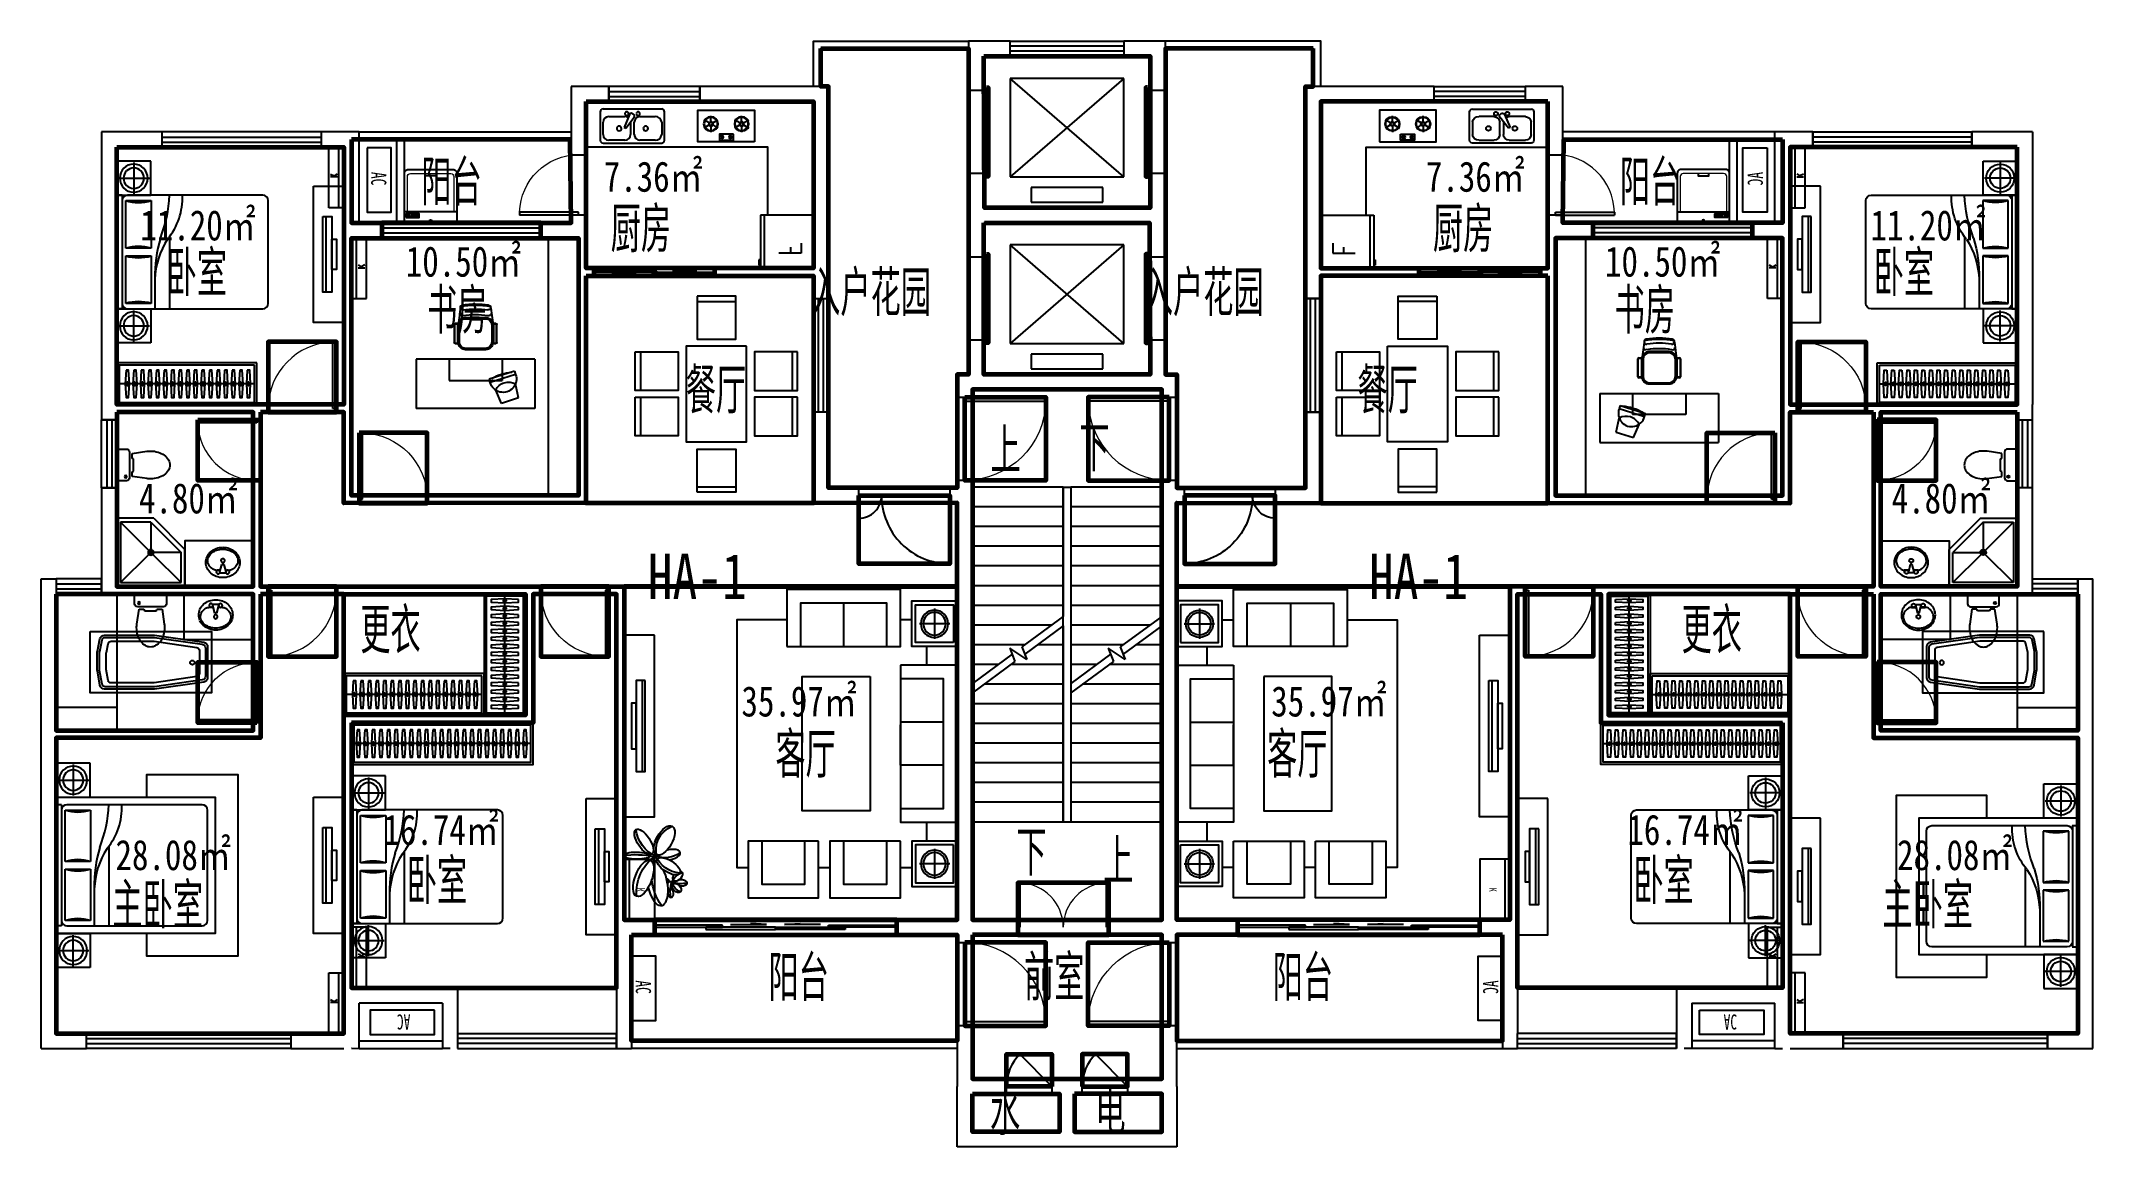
# Model space of a CAD drawing. Extents: x -546498 to -519398, y -751114 to -736514.
import ezdxf

# ---------------------------------------------------------------- set-up
doc = ezdxf.new("R2010")
doc.units = 0
doc.header["$LTSCALE"] = 1000
doc.header["$MEASUREMENT"] = 0
doc.linetypes.add('HIDDEN', pattern=[7.5, 5, -2.5])
doc.layers.get('0').update_dxf_attribs({"linetype": 'CONTINUOUS'})
for name, color, linetype in [('Balcony(阳台)', 11, 'CONTINUOUS'), ('DIM_SYMB', 3, 'CONTINUOUS'), ('Elec(电器)', 33, 'CONTINUOUS'), ('F', 8, 'CONTINUOUS'), ('FURN', 8, 'CONTINUOUS'), ('Furniture(家具)', 8, 'CONTINUOUS'), ('Lvtry(厨卫)', 136, 'CONTINUOUS'), ('STAIR', 3, 'CONTINUOUS'), ('Text(文字)', 7, 'CONTINUOUS'), ('TOTHER', 223, 'CONTINUOUS'), ('WALL', 2, 'CONTINUOUS'), ('WINDOW', 4, 'CONTINUOUS'), ('WINDOW_GROUND', 4, 'CONTINUOUS'), ('房间面积', 33, 'CONTINUOUS')]:
    doc.layers.add(name, color=color, linetype=linetype)
for name, color, linetype, lineweight in [('GT_卧室', 1, 'CONTINUOUS', 60), ('GT_卫生间', 5, 'CONTINUOUS', 60), ('GT_厨房', 4, 'CONTINUOUS', 60), ('GT_客厅', 2, 'CONTINUOUS', 60), ('GT_楼梯', 130, 'CONTINUOUS', 60), ('GT_水机房', 170, 'CONTINUOUS', 60), ('GT_电机房', 210, 'CONTINUOUS', 60), ('GT_电梯', 150, 'CONTINUOUS', 60), ('GT_花园', 74, 'CONTINUOUS', 60), ('GT_衣帽间', 63, 'CONTINUOUS', 60), ('GT_过道', 30, 'CONTINUOUS', 60), ('GT_门', 80, 'CONTINUOUS', 60), ('GT_阳台', 6, 'CONTINUOUS', 60), ('GT_餐厅', 3, 'CONTINUOUS', 60)]:
    doc.layers.add(name, color=color, linetype=linetype, lineweight=lineweight)
doc.layers.add('GT_阳光房', color=240, linetype='CONTINUOUS', lineweight=60, true_color=0xf7085c)
doc.layers.get('0').off()
doc.styles.add('-黑体', font='simhei.ttf', dxfattribs={"width": 0.8})
doc.styles.add('_ZBHZ', font='simhei.ttf', dxfattribs={"width": 0.8})
doc.styles.add('HZ', font='zbtxt.shx', dxfattribs={"bigfont": 'zbhz.shx'})

msp = doc.modelspace()

# ---------------------------------------------------------------- texts
at = {"layer": 'Text(文字)', "style": 'HZ', "width": 0.7}
for s, p in [('阳台', (-541475, -738686)), ('厨房', (-538975, -739303)), ('卧室', (-544841, -739883)), ('入户花园', (-536341, -740144)), ('书房', (-541400, -740378)), ('餐厅', (-537983, -741432)), ('更衣', (-524832, -744598)), ('客厅', (-536800, -746240)), ('卧室', (-541668, -747911)), ('主卧室', (-545557, -748230)), ('阳台', (-536891, -749187))]:
    msp.add_text(s, height=600, rotation=360, dxfattribs=at).set_placement(p)
at = {"layer": 'Text(文字)'}
for s, style, width, p in [('阳台', 'HZ', 0.7, (-525648, -738686)), ('厨房', 'HZ', 0.7, (-528116, -739303)), ('卧室', 'HZ', 0.7, (-522295, -739883)), ('入户花园', 'HZ', 0.7, (-531947, -740144)), ('书房', 'HZ', 0.7, (-525716, -740378)), ('餐厅', 'HZ', 0.7, (-529112, -741432)), ('上', 'HZ', 0.7, (-533959, -742224)), ('下', 'HZ', 0.7, (-532786, -742195)), ('HA-1', '-黑体', 0.8, (-538485, -743880)), ('HA-1', '-黑体', 0.8, (-528960, -743880)), ('更衣', 'HZ', 0.7, (-542282, -744598)), ('客厅', 'HZ', 0.7, (-530305, -746240)), ('下', 'HZ', 0.7, (-533618, -747533)), ('上', 'HZ', 0.7, (-532471, -747647)), ('卧室', 'HZ', 0.7, (-525468, -747911)), ('主卧室', 'HZ', 0.7, (-522179, -748230)), ('前室', 'HZ', 0.7, (-533516, -749182)), ('阳台', 'HZ', 0.7, (-530232, -749187)), ('水', 'HZ', 0.7, (-533966, -750957)), ('电', 'HZ', 0.7, (-532574, -750950))]:
    msp.add_text(s, height=600, dxfattribs=dict(at, style=style, width=width)).set_placement(p)
at = {"layer": '房间面积', "style": '-黑体', "width": 0.8}
for s, p in [('7.36㎡', (-539067, -738503, 0)), ('7.36㎡', (-528209, -738503, 0)), ('11.20㎡', (-545187, -739146, 0)), ('11.20㎡', (-522337, -739146, 0)), ('10.50㎡', (-541681, -739624, 0)), ('10.50㎡', (-525843, -739624, 0)), ('4.80㎡', (-545205, -742750, 0)), ('4.80㎡', (-522057, -742750, 0)), ('35.97㎡', (-537248, -745431, 0)), ('35.97㎡', (-530251, -745431, 0)), ('16.74㎡', (-541977, -747126, 0)), ('16.74㎡', (-525547, -747126, 0)), ('28.08㎡', (-545515, -747459, 0)), ('28.08㎡', (-521986, -747459, 0))]:
    msp.add_text(s, height=400, dxfattribs=at).set_placement(p)

# ---------------------------------------------------------------- blocks, each defined once
blk = doc.blocks.new('*U38')
blk.add_line((-970, -275), (820, -275))
for points in [[(-1000, 0), (850, 0), (850, -550), (-1000, -550)], [(-970, -30), (820, -30), (820, -520), (-970, -520)]]:
    blk.add_lwpolyline(points, close=True)
at = {"elevation": 0}
for points in [[(-874, -95), (-862, -275), (-874, -455), (-906, -455), (-918, -275), (-906, -95)], [(-774, -95), (-762, -275), (-774, -455), (-806, -455), (-818, -275), (-806, -95)], [(-674, -95), (-662, -275), (-674, -455), (-706, -455), (-718, -275), (-706, -95)], [(-574, -95), (-562, -275), (-574, -455), (-606, -455), (-618, -275), (-606, -95)], [(-474, -95), (-462, -275), (-474, -455), (-506, -455), (-518, -275), (-506, -95)], [(-374, -95), (-362, -275), (-374, -455), (-406, -455), (-418, -275), (-406, -95)], [(-274, -95), (-262, -275), (-274, -455), (-306, -455), (-318, -275), (-306, -95)], [(-174, -95), (-162, -275), (-174, -455), (-206, -455), (-218, -275), (-206, -95)], [(-74, -95), (-62, -275), (-74, -455), (-106, -455), (-118, -275), (-106, -95)], [(26, -95), (38, -275), (26, -455), (-6, -455), (-18, -275), (-6, -95)], [(126, -95), (138, -275), (126, -455), (94, -455), (82, -275), (94, -95)], [(226, -95), (238, -275), (226, -455), (194, -455), (182, -275), (194, -95)], [(326, -95), (338, -275), (326, -455), (294, -455), (282, -275), (294, -95)], [(426, -95), (438, -275), (426, -455), (394, -455), (382, -275), (394, -95)], [(526, -95), (538, -275), (526, -455), (494, -455), (482, -275), (494, -95)], [(626, -95), (638, -275), (626, -455), (594, -455), (582, -275), (594, -95)], [(726, -95), (738, -275), (726, -455), (694, -455), (682, -275), (694, -95)]]:
    blk.add_lwpolyline(points, close=True, dxfattribs=at)
at = {"ltscale": 15, "elevation": 0}
for points in [[(-894, -255), (-886, -255), (-886, -295), (-894, -295)], [(-794, -255), (-786, -255), (-786, -295), (-794, -295)], [(-694, -255), (-686, -255), (-686, -295), (-694, -295)], [(-594, -255), (-586, -255), (-586, -295), (-594, -295)], [(-494, -255), (-486, -255), (-486, -295), (-494, -295)], [(-394, -255), (-386, -255), (-386, -295), (-394, -295)], [(-294, -255), (-286, -255), (-286, -295), (-294, -295)], [(-194, -255), (-186, -255), (-186, -295), (-194, -295)], [(-94, -255), (-86, -255), (-86, -295), (-94, -295)], [(6, -255), (14, -255), (14, -295), (6, -295)], [(106, -255), (114, -255), (114, -295), (106, -295)], [(206, -255), (214, -255), (214, -295), (206, -295)], [(306, -255), (314, -255), (314, -295), (306, -295)], [(406, -255), (414, -255), (414, -295), (406, -295)], [(506, -255), (514, -255), (514, -295), (506, -295)], [(606, -255), (614, -255), (614, -295), (606, -295)], [(706, -255), (714, -255), (714, -295), (706, -295)]]:
    blk.add_lwpolyline(points, close=True, dxfattribs=at)
blk = doc.blocks.new('*U40')
blk.add_line((-970, -275), (570, -275))
for points in [[(-1000, 0), (600, 0), (600, -550), (-1000, -550)], [(-970, -30), (570, -30), (570, -520), (-970, -520)]]:
    blk.add_lwpolyline(points, close=True)
at = {"elevation": 0}
for points in [[(-874, -95), (-862, -275), (-874, -455), (-906, -455), (-918, -275), (-906, -95)], [(-774, -95), (-762, -275), (-774, -455), (-806, -455), (-818, -275), (-806, -95)], [(-674, -95), (-662, -275), (-674, -455), (-706, -455), (-718, -275), (-706, -95)], [(-574, -95), (-562, -275), (-574, -455), (-606, -455), (-618, -275), (-606, -95)], [(-474, -95), (-462, -275), (-474, -455), (-506, -455), (-518, -275), (-506, -95)], [(-374, -95), (-362, -275), (-374, -455), (-406, -455), (-418, -275), (-406, -95)], [(-274, -95), (-262, -275), (-274, -455), (-306, -455), (-318, -275), (-306, -95)], [(-174, -95), (-162, -275), (-174, -455), (-206, -455), (-218, -275), (-206, -95)], [(-74, -95), (-62, -275), (-74, -455), (-106, -455), (-118, -275), (-106, -95)], [(26, -95), (38, -275), (26, -455), (-6, -455), (-18, -275), (-6, -95)], [(126, -95), (138, -275), (126, -455), (94, -455), (82, -275), (94, -95)], [(226, -95), (238, -275), (226, -455), (194, -455), (182, -275), (194, -95)], [(326, -95), (338, -275), (326, -455), (294, -455), (282, -275), (294, -95)], [(426, -95), (438, -275), (426, -455), (394, -455), (382, -275), (394, -95)], [(526, -95), (538, -275), (526, -455), (494, -455), (482, -275), (494, -95)]]:
    blk.add_lwpolyline(points, close=True, dxfattribs=at)
at = {"ltscale": 15, "elevation": 0}
for points in [[(-894, -255), (-886, -255), (-886, -295), (-894, -295)], [(-794, -255), (-786, -255), (-786, -295), (-794, -295)], [(-694, -255), (-686, -255), (-686, -295), (-694, -295)], [(-594, -255), (-586, -255), (-586, -295), (-594, -295)], [(-494, -255), (-486, -255), (-486, -295), (-494, -295)], [(-394, -255), (-386, -255), (-386, -295), (-394, -295)], [(-294, -255), (-286, -255), (-286, -295), (-294, -295)], [(-194, -255), (-186, -255), (-186, -295), (-194, -295)], [(-94, -255), (-86, -255), (-86, -295), (-94, -295)], [(6, -255), (14, -255), (14, -295), (6, -295)], [(106, -255), (114, -255), (114, -295), (106, -295)], [(206, -255), (214, -255), (214, -295), (206, -295)], [(306, -255), (314, -255), (314, -295), (306, -295)], [(406, -255), (414, -255), (414, -295), (406, -295)], [(506, -255), (514, -255), (514, -295), (506, -295)]]:
    blk.add_lwpolyline(points, close=True, dxfattribs=at)
blk = doc.blocks.new('座厕')
for p, q in [((128, 210), (0, 210)), ((0, 210), (0, -210)), ((168, -170), (168, 170)), ((400, 181), (202, 152)), ((202, 152), (202, 90)), ((202, 90), (220, 82)), ((220, 82), (220, -80)), ((0, -210), (128, -210)), ((220, -80), (202, -85)), ((202, -85), (202, -152)), ((202, -152), (398, -181))]:
    blk.add_line(p, q)
blk.add_circle((118, 154), 14.5)
for centre, radius, start, end in [((128, 170), 40, 360, 90), ((446, -168), 352, 90.2924, 97.7689), ((446, -168), 352, 73.6387, 90.2924), ((470, -85), 266, 54.4566, 73.6387), ((508, -33), 201, 30.1295, 54.4566), ((565, 1), 135, 0.2924, 30.1295), ((565, 1), 135, 330.4554, 0.2924), ((128, -170), 40, 270, 360), ((444, 168), 352, 262.5124, 270.2924), ((444, 168), 352, 270.2924, 286.9462), ((469, 85), 266, 286.9462, 306.1283), ((507, 33), 201, 306.1283, 330.4554)]:
    blk.add_arc(centre, radius, start, end)
blk = doc.blocks.new('浴缸')
blk.add_lwpolyline([(50, 0), (1650, 0), (1650, -810), (50, -810)], close=True)
for points in [[(236, -50), (899, -50), (1548, -142, -0.373608), (1600, -201), (1600, -405), (1600, -609, -0.373608), (1548, -668), (899, -760), (238, -760, -0.362448), (178, -711), (144, -520, -0.045009), (141, -493), (141, -290, -0.050682), (144, -260), (178, -98, -0.356057)], [(897, -80), (1527, -169, -0.373608), (1570, -219), (1570, -405), (1570, -591, -0.373608), (1527, -641), (897, -730), (246, -730, -0.362448), (206, -697), (173, -514, -0.045009), (171, -493), (171, -290, -0.050682), (174, -266), (205, -112, -0.356057), (245, -80)], [(893, -130), (1457, -214, -0.373608), (1491, -253), (1491, -405), (1491, -557, -0.373608), (1457, -596), (893, -680), (327, -680, -0.362448), (287, -647), (261, -504, -0.045009), (260, -493), (260, -290, -0.050682), (262, -278), (285, -162, -0.356057), (324, -130)]]:
    blk.add_lwpolyline(points, format="xyb", close=True)
blk.add_circle((1398, -411), 29)
blk = doc.blocks.new('tp')
at = {"color": 0, "linetype": 'ByBlock'}
for p, q in [((2850530, -345451), (2850590, -345451)), ((2850583, -345414), (2850658, -345414)), ((2850583, -345426), (2850608, -345526)), ((2850633, -345526), (2850658, -345426)), ((2850652, -345451), (2850712, -345451)), ((2850608, -345526), (2850633, -345526))]:
    blk.add_line(p, q, dxfattribs=at)
for centre, major_axis, ratio, start_param, end_param in [((2850574, -345551), (126, 126), 1, 1.917609, 2.353681), ((2850597, -345562), (-144, 144), 1, -0.061269, 0.346813), ((2850534, -345576), (80.5, 80.5), 1, 1.849085, 2.353681), ((2850576, -345599), (114, 114), 1, 1.345924, 1.849085), ((2850611, -345578), (-159, 159), 1, -0.435125, -0.061269), ((2850530, -345526), (-53, 53), 1, -0.787912, -0.224872), ((2850558, -345426), (2.1, 24.9), 1, 0.868674, 7.151859), ((2850620, -345604), (-44, 249), 0.999878, -0.176393, 0.176393), ((2850620, -345604), (45, 249), 0.999756, -0.176393, 0.176393), ((2850683, -345426), (5.4, 24.4), 1, 1.004197378192654, 7.287382685372238), ((2850630, -345578), (116, 193), 0.999887, -0.186928, 0.186928), ((2850712, -345526), (53, 53), 1, 0.191139, 0.782884), ((2850638, -345635), (-146, 146), 1, -1.431413, -1.379657), ((2850665, -345599), (114, 114), 1, 5.999869, 6.422569), ((2850645, -345562), (-144, 144), 1, 4.360549, 4.768631), ((2850707, -345576), (-80.5, 80.5), 1, 3.924477, 4.429073), ((2850667, -345551), (-38, 174), 0.999939, 4.494353, 4.930425), ((2850574, -345551), (174, 38), 0.999747, 2.923557, 3.359629), ((2850597, -345541), (144, 144), 1, 2.789752, 3.197835), ((2850534, -345576), (110, 28), 0.999659, 2.889295, 3.393891), ((2850576, -345553), (114, 114), 1, 2.858276, 3.280976), ((2850611, -345524), (-159, 159), 1, 1.627038, 2.000894), ((2850603, -345517), (94, 183), 0.999861, 2.970446, 3.312739), ((2850621, -345499), (45, 249), 0.999878, 2.965199, 3.317986), ((2850621, -345460), (-188, 188), 1, 2.052473, 2.353681), ((2850621, -345576), (6.4, 24.2), 1, 1.043822435104645, 7.327007742284231), ((2850621, -345460), (-39, 263), 0.999727, 2.990989, 3.292197), ((2850621, -345499), (-44, 249), 0.999756, 2.965199, 3.317986), ((2850638, -345517), (-93, 184), 0.99986, 2.970446, 3.312739), ((2850630, -345524), (-115, 194), 0.999887, 2.954665, 3.32852), ((2850665, -345553), (-114, 114), 1, 2.997182, 3.419881), ((2850645, -345541), (-144, 144), 1, 3.080323, 3.488406), ((2850707, -345576), (-110, 29), 0.99966, 2.889295, 3.39389), ((2850667, -345551), (-174, 39), 0.99981, 2.923557, 3.359629)]:
    blk.add_ellipse(centre, major_axis=major_axis, ratio=ratio, start_param=start_param, end_param=end_param, dxfattribs=at)
blk = doc.blocks.new('双人床1')
at = {"layer": 'Furniture(家具)', "ltscale": 30}
for p, q in [((810815, -158427), (810365, -158427)), ((810365, -158427), (810365, -158877)), ((810590, -158447), (810590, -158857)), ((810815, -158877), (810815, -158427)), ((810385, -158652), (810796, -158652)), ((810365, -158877), (810365, -160377)), ((810438, -158877), (810365, -158877)), ((810365, -158877), (810815, -158877)), ((810435, -158877), (810435, -160377)), ((810484, -159576), (810484, -158949)), ((810484, -158949), (810821, -158949)), ((812293, -158877), (810508, -158877)), ((810821, -158949), (810821, -159576)), ((812365, -160305), (812365, -158949)), ((810821, -159576), (810484, -159576)), ((811062, -159431), (811062, -160377)), ((810484, -160305), (810484, -159678)), ((810484, -159678), (810821, -159678)), ((810821, -159678), (810821, -160305)), ((810869, -159979), (810869, -160377)), ((810438, -160377), (810365, -160377)), ((810365, -160827), (810365, -160377)), ((810365, -160377), (810815, -160377)), ((810821, -160305), (810484, -160305)), ((810508, -160377), (812293, -160377)), ((810590, -160807), (810590, -160397)), ((810815, -160377), (810815, -160827)), ((810385, -160602), (810796, -160602)), ((810815, -160827), (810365, -160827))]:
    blk.add_line(p, q, dxfattribs=at)
for centre, radius, start, end in [((810590, -158652), 185, 0, 359.7478), ((810590, -158652), 135, 0, 359.6531), ((810508, -158949), 72.3, 90, 180), ((810652, -158371), 602, 253.7398, 286.2602), ((809291, -158796), 1773, 338.5931, 357.384), ((810381, -158913), 852, 320.4539, 2.4327), ((812293, -158949), 72.3, 0, 90), ((810652, -160154), 602, 73.7398, 106.2602), ((812730, -159957), 1861, 163.9608, 180.6772), ((811937, -160033), 1069, 147.2925, 177.771), ((810652, -159100), 602, 253.7398, 286.2602), ((810590, -160602), 185, 0.2522, 0), ((810508, -160305), 72.3, 180, 270), ((810652, -160883), 602, 73.7398, 106.2602), ((812293, -160305), 72.3, 270, 0), ((810590, -160602), 135, 0.3469, 0)]:
    blk.add_arc(centre, radius, start, end, dxfattribs=at)
blk = doc.blocks.new('*U39')
blk.add_line((-970, -275), (1370, -275))
for points in [[(-1000, 0), (1400, 0), (1400, -550), (-1000, -550)], [(-970, -30), (1370, -30), (1370, -520), (-970, -520)]]:
    blk.add_lwpolyline(points, close=True)
at = {"elevation": 0}
for points in [[(-874, -95), (-862, -275), (-874, -455), (-906, -455), (-918, -275), (-906, -95)], [(-774, -95), (-762, -275), (-774, -455), (-806, -455), (-818, -275), (-806, -95)], [(-674, -95), (-662, -275), (-674, -455), (-706, -455), (-718, -275), (-706, -95)], [(-574, -95), (-562, -275), (-574, -455), (-606, -455), (-618, -275), (-606, -95)], [(-474, -95), (-462, -275), (-474, -455), (-506, -455), (-518, -275), (-506, -95)], [(-374, -95), (-362, -275), (-374, -455), (-406, -455), (-418, -275), (-406, -95)], [(-274, -95), (-262, -275), (-274, -455), (-306, -455), (-318, -275), (-306, -95)], [(-174, -95), (-162, -275), (-174, -455), (-206, -455), (-218, -275), (-206, -95)], [(-74, -95), (-62, -275), (-74, -455), (-106, -455), (-118, -275), (-106, -95)], [(26, -95), (38, -275), (26, -455), (-6, -455), (-18, -275), (-6, -95)], [(126, -95), (138, -275), (126, -455), (94, -455), (82, -275), (94, -95)], [(226, -95), (238, -275), (226, -455), (194, -455), (182, -275), (194, -95)], [(326, -95), (338, -275), (326, -455), (294, -455), (282, -275), (294, -95)], [(426, -95), (438, -275), (426, -455), (394, -455), (382, -275), (394, -95)], [(526, -95), (538, -275), (526, -455), (494, -455), (482, -275), (494, -95)], [(626, -95), (638, -275), (626, -455), (594, -455), (582, -275), (594, -95)], [(726, -95), (738, -275), (726, -455), (694, -455), (682, -275), (694, -95)], [(826, -95), (838, -275), (826, -455), (794, -455), (782, -275), (794, -95)], [(926, -95), (938, -275), (926, -455), (894, -455), (882, -275), (894, -95)], [(1026, -95), (1038, -275), (1026, -455), (994, -455), (982, -275), (994, -95)], [(1126, -95), (1138, -275), (1126, -455), (1094, -455), (1082, -275), (1094, -95)], [(1226, -95), (1238, -275), (1226, -455), (1194, -455), (1182, -275), (1194, -95)], [(1326, -95), (1338, -275), (1326, -455), (1294, -455), (1282, -275), (1294, -95)]]:
    blk.add_lwpolyline(points, close=True, dxfattribs=at)
at = {"ltscale": 15, "elevation": 0}
for points in [[(-894, -255), (-886, -255), (-886, -295), (-894, -295)], [(-794, -255), (-786, -255), (-786, -295), (-794, -295)], [(-694, -255), (-686, -255), (-686, -295), (-694, -295)], [(-594, -255), (-586, -255), (-586, -295), (-594, -295)], [(-494, -255), (-486, -255), (-486, -295), (-494, -295)], [(-394, -255), (-386, -255), (-386, -295), (-394, -295)], [(-294, -255), (-286, -255), (-286, -295), (-294, -295)], [(-194, -255), (-186, -255), (-186, -295), (-194, -295)], [(-94, -255), (-86, -255), (-86, -295), (-94, -295)], [(6, -255), (14, -255), (14, -295), (6, -295)], [(106, -255), (114, -255), (114, -295), (106, -295)], [(206, -255), (214, -255), (214, -295), (206, -295)], [(306, -255), (314, -255), (314, -295), (306, -295)], [(406, -255), (414, -255), (414, -295), (406, -295)], [(506, -255), (514, -255), (514, -295), (506, -295)], [(606, -255), (614, -255), (614, -295), (606, -295)], [(706, -255), (714, -255), (714, -295), (706, -295)], [(806, -255), (814, -255), (814, -295), (806, -295)], [(906, -255), (914, -255), (914, -295), (906, -295)], [(1006, -255), (1014, -255), (1014, -295), (1006, -295)], [(1106, -255), (1114, -255), (1114, -295), (1106, -295)], [(1206, -255), (1214, -255), (1214, -295), (1206, -295)], [(1306, -255), (1314, -255), (1314, -295), (1306, -295)]]:
    blk.add_lwpolyline(points, close=True, dxfattribs=at)
blk = doc.blocks.new('电视2000')
at = {"linetype": 'ByBlock'}
blk.add_line((847927, -171854), (847927, -172854), dxfattribs=at)
for points in [[(848087, -171454), (847687, -171454), (847687, -173254), (848087, -173254), (848087, -171454)], [(847967, -171854), (847847, -171854), (847847, -172854), (847967, -172854), (847967, -171854)], [(847847, -172154), (847787, -172154), (847787, -172554), (847847, -172554), (847847, -172154)]]:
    blk.add_lwpolyline(points, dxfattribs=at)
blk = doc.blocks.new('1800c')
at = {"layer": 'Furniture(家具)', "ltscale": 30}
for p, q in [((844237, -168104), (843787, -168104)), ((843787, -168104), (843787, -168554)), ((844012, -168124), (844012, -168534)), ((844237, -168554), (844237, -168104)), ((843787, -168554), (844237, -168554)), ((843807, -168329), (844217, -168329)), ((843787, -168654), (843787, -170254)), ((843860, -168654), (843787, -168654)), ((843857, -168654), (843857, -170254)), ((843905, -169403), (843905, -168726)), ((843905, -168726), (844243, -168726)), ((845715, -168654), (843930, -168654)), ((844243, -168726), (844243, -169403)), ((845787, -170181), (845787, -168726)), ((844484, -169208), (844484, -170254)), ((844243, -169403), (843905, -169403)), ((843905, -170181), (843905, -169505)), ((843905, -169505), (844243, -169505)), ((844243, -169505), (844243, -170181)), ((844291, -169756), (844291, -170254)), ((844243, -170181), (843905, -170181)), ((843860, -170254), (843787, -170254)), ((843787, -170804), (843787, -170354)), ((843787, -170354), (844237, -170354)), ((843930, -170254), (845715, -170254)), ((844012, -170784), (844012, -170374)), ((844237, -170354), (844237, -170804)), ((843807, -170579), (844217, -170579)), ((844237, -170804), (843787, -170804))]:
    blk.add_line(p, q, dxfattribs=at)
at = {"layer": 'Furniture(家具)', "linetype": 'ByBlock'}
for points in [[(844987, -168554), (844987, -168254), (846187, -168254), (846187, -170654), (844987, -170654), (844987, -170354)], [(843787, -168554), (845887, -168554), (845887, -170354), (843787, -170354), (843787, -168554)]]:
    blk.add_lwpolyline(points, dxfattribs=at)
at = {"layer": 'Furniture(家具)', "ltscale": 30}
for centre, radius, start, end in [((844012, -168329), 185, 0, 359.7478), ((844012, -168329), 135, 0, 359.6531), ((843930, -168726), 72.3, 90, 180), ((844074, -168148), 602, 253.7398, 286.2602), ((842712, -168573), 1773, 338.5931, 357.384), ((843803, -168690), 852, 320.4539, 2.4327), ((845715, -168726), 72.3, 0, 90), ((846151, -169734), 1861, 163.9608, 180.6772), ((845359, -169810), 1069, 147.2925, 177.771), ((844074, -169981), 602, 73.7398, 106.2602), ((844074, -168926), 602, 253.7398, 286.2602), ((843930, -170181), 72.3, 180, 270), ((844074, -170760), 602, 73.7398, 106.2602), ((845715, -170181), 72.3, 270, 0), ((844012, -170579), 185, 0.2522, 0), ((844012, -170579), 135, 0.3469, 0)]:
    blk.add_arc(centre, radius, start, end, dxfattribs=at)
blk = doc.blocks.new('电视2400')
at = {"layer": 'Furniture(家具)', "linetype": 'ByBlock'}
blk.add_line((826979, -148586), (826979, -149786), dxfattribs=at)
for points in [[(826819, -147986), (827219, -147986), (827219, -150386), (826819, -150386), (826819, -147986)], [(826939, -148586), (827059, -148586), (827059, -149786), (826939, -149786), (826939, -148586)], [(827059, -148886), (827119, -148886), (827119, -149486), (827059, -149486), (827059, -148886)]]:
    blk.add_lwpolyline(points, dxfattribs=at)
blk = doc.blocks.new('沙发3')
at = {"layer": 'Furniture(家具)', "linetype": 'ByBlock'}
for p, q in [((800668, -138738), (800668, -139308)), ((801238, -138738), (801238, -139308))]:
    blk.add_line(p, q, dxfattribs=at)
at = {"layer": 'Furniture(家具)'}
blk.add_lwpolyline([(801988, -139308), (799918, -139308), (799918, -138558), (801988, -138558)], close=True, dxfattribs=at)
for points in [[(800098, -139308), (800098, -138738), (801808, -138738), (801808, -139308)], [(800668, -139308), (801202, -139308)]]:
    blk.add_lwpolyline(points, dxfattribs=at)
blk = doc.blocks.new('沙发2')
at = {"layer": 'Furniture(家具)', "linetype": 'ByBlock'}
blk.add_line((804961, -135752), (804961, -136322), dxfattribs=at)
at = {"layer": 'Furniture(家具)'}
blk.add_lwpolyline([(805711, -136322), (804211, -136322), (804211, -135572), (805711, -135572)], close=True, dxfattribs=at)
for points in [[(804391, -136322), (804391, -135752), (805531, -135752), (805531, -136322)], [(804961, -136322), (804925, -136322)]]:
    blk.add_lwpolyline(points, dxfattribs=at)
blk = doc.blocks.new('台灯1')
at = {"layer": 'Furniture(家具)', "linetype": 'ByBlock'}
for p, q in [((810329, -169546), (810329, -169946)), ((810129, -169746), (810529, -169746))]:
    blk.add_line(p, q, dxfattribs=at)
for radius in [180, 150]:
    blk.add_circle((810329, -169746), radius, dxfattribs=at)
blk = doc.blocks.new('沙发1')
at = {"layer": 'Furniture(家具)'}
blk.add_lwpolyline([(810851, -180882), (809921, -180882), (809921, -180132), (810851, -180132)], close=True, dxfattribs=at)
for points in [[(810101, -180882), (810101, -180312), (810671, -180312), (810671, -180882)], [(810671, -180882), (810636, -180882)]]:
    blk.add_lwpolyline(points, dxfattribs=at)
blk = doc.blocks.new('地毯')
at = {"layer": 'Furniture(家具)', "linetype": 'ByBlock'}
blk.add_line((809571, -178312), (809571, -178062), dxfattribs=at)
for points in [[(809771, -175392), (809921, -175392)], [(811421, -175392), (812081, -175392), (812081, -178662), (811931, -178662)], [(809571, -175992), (809571, -175742)], [(809921, -178662), (809771, -178662)], [(811001, -178662), (810851, -178662)]]:
    blk.add_lwpolyline(points, dxfattribs=at)
blk = doc.blocks.new('沙发组合')
at = {"layer": 'Furniture(家具)', "linetype": 'ByBlock'}
for points in [[(809171, -175742), (809771, -175742), (809771, -175142), (809171, -175142)], [(809221, -175692), (809721, -175692), (809721, -175192), (809221, -175192)], [(809171, -178312), (809771, -178312), (809771, -178912), (809171, -178912)], [(809221, -178362), (809721, -178362), (809721, -178862), (809221, -178862)]]:
    blk.add_lwpolyline(points, close=True, dxfattribs=at)
blk.add_lwpolyline([(810321, -176142), (810321, -177912), (811221, -177912), (811221, -176142), (810321, -176142)], dxfattribs=at)
for name, p in [('沙发2', (5711, -39421)), ('台灯1', (-858, -5697)), ('地毯', (0, 0)), ('台灯1', (-858, -8867))]:
    blk.add_blockref(name, p, dxfattribs=at)
for name, p, rotation in [('沙发3', (670613, -977980), 90), ('沙发1', (1620773, -359194), 180), ('沙发1', (1621853, -359194), 180)]:
    blk.add_blockref(name, p, dxfattribs=dict(at, rotation=rotation))
blk = doc.blocks.new('A$C0C6E27F8')
at = {"layer": 'FURN'}
for p, q in [((0, 1568), (0, 0)), ((648, 1568), (0, 1568)), ((648, 1568), (648, 0)), ((137, 1350), (66, 1124)), ((66, 1124), (241, 1049)), ((137, 1350), (324, 1312)), ((448, 1313), (343, 977)), ((369, 433), (369, 1135)), ((648, 1135), (369, 1135)), ((490, 1299), (385, 964)), ((490, 1299), (448, 1313)), ((343, 977), (385, 964)), ((774, 915), (774, 652)), ((790, 915), (790, 652)), ((856, 1027), (856, 1053)), ((862, 1027), (862, 1053)), ((869, 1066), (1106, 1066)), ((869, 1060), (1106, 1060)), ((1106, 1019), (869, 1019)), ((1106, 1014), (869, 1014)), ((1106, 1014), (869, 1014)), ((1102, 1014), (873, 1014)), ((1102, 997), (873, 997)), ((1257, 992), (1102, 1014)), ((1113, 1053), (1113, 1027)), ((1119, 1053), (1119, 1027)), ((1184, 652), (1184, 915)), ((1201, 652), (1201, 915)), ((1201, 830), (1201, 737)), ((1227, 945), (1226, 964)), ((1327, 983), (1257, 992)), ((869, 554), (1106, 554)), ((869, 554), (1106, 554)), ((869, 548), (1106, 548)), ((873, 570), (1102, 570)), ((873, 554), (1102, 554)), ((1256, 574), (1102, 554)), ((1227, 620), (1225, 602)), ((1327, 582), (1256, 574)), ((649, 433), (369, 433)), ((856, 515), (856, 541)), ((862, 515), (862, 541)), ((1106, 507), (869, 507)), ((1106, 502), (869, 502)), ((1113, 541), (1113, 515)), ((1119, 541), (1119, 515)), ((648, 0), (0, 0))]:
    blk.add_line(p, q, dxfattribs=at)
for centre, radius, start, end in [((387, 1147), 176, 69.7334, 255.3221), ((153, 1221), 194, 297.1555, 27.8831), ((-143, 1314), 624, 329.7446, 355.3107), ((873, 915), 98.5, 90, 180), ((873, 915), 82.1, 90, 180), ((869, 1053), 13.1, 90, 180), ((869, 1027), 13.1, 180, 270), ((869, 1053), 7.66, 90, 180), ((869, 1027), 7.66, 180, 270), ((1102, 915), 98.5, 0, 90), ((1102, 915), 82.1, 0, 90), ((1106, 1053), 13.1, 0, 90), ((1106, 1053), 7.66, 0, 90), ((1106, 1027), 7.66, 270, 0), ((1106, 1027), 13.1, 270, 0), ((1253, 964), 27.4, 82.6639, 179.9194), ((145, 782), 1094, 351.4477, 8.5523), ((1330, 952), 30.7, 94.3671, 192.7376), ((218, 782), 1094, 351.4477, 8.5523), ((1332, 950), 32.8, 8.5523, 98.5523), ((218, 782), 1144, 350.0128, 9.9872), ((218, 782), 1160, 351.4477, 8.5523), ((873, 652), 98.5, 180, 270), ((873, 652), 82.1, 180, 270), ((869, 541), 13.1, 90, 180), ((869, 541), 7.66, 90, 180), ((1102, 652), 82.1, 270, 0), ((1102, 652), 98.5, 270, 0), ((1106, 541), 13.1, 0, 90), ((1106, 541), 7.66, 0, 90), ((1253, 602), 27.4, 179.9194, 276.3911), ((1330, 616), 30.7, 167.2624, 265.6329), ((1332, 615), 32.8, 261.4477, 351.4477), ((869, 515), 13.1, 180, 270), ((869, 515), 7.66, 180, 270), ((1106, 515), 7.66, 270, 0), ((1106, 515), 13.1, 270, 0)]:
    blk.add_arc(centre, radius, start, end, dxfattribs=at)
blk = doc.blocks.new('*U14')
for p, q in [((148, -218), (78, -178)), ((148, -246), (78, -286)), ((172, -204), (172, -124)), ((172, -260), (172, -340)), ((197, -218), (266, -178)), ((197, -246), (266, -286)), ((553, -218), (484, -178)), ((553, -246), (484, -286)), ((578, -204), (578, -124)), ((578, -260), (578, -340)), ((602, -218), (672, -178)), ((602, -246), (672, -286))]:
    blk.add_line(p, q)
for points in [[(0, -470), (750, -470), (750, -50), (0, -50)], [(279, -365), (465, -365), (465, -447), (279, -447)]]:
    blk.add_lwpolyline(points, close=True)
for centre, radius in [((172, -232), 95.8), ((172, -232), 88.3), ((172, -232), 28.3), ((172, -232), 20.8), ((578, -232), 95.8), ((578, -232), 88.3), ((578, -232), 28.3), ((578, -232), 20.8), ((321, -408), 18.8), ((321, -408), 13.8), ((429, -408), 18.8), ((429, -408), 13.8)]:
    blk.add_circle(centre, radius)
blk = doc.blocks.new('*U33')
for p, q in [((-300, 0), (-300, -700)), ((400, 0), (-300, 0)), ((400, 0), (400, -700)), ((30, -162), (-98, -162)), ((-98, -162), (-98, -457)), ((-21, -303), (-98, -303)), ((400, -650), (-300, -650)), ((400, -700), (-300, -700)), ((-258, -700), (-258, -720)), ((-187, -720), (-258, -720)), ((-187, -700), (-187, -720))]:
    blk.add_line(p, q)
blk = doc.blocks.new('*U13')
at = {"linetype": 'Continuous'}
for p, q in [((0, -62), (0, -438)), ((812, -25), (37, -25)), ((37, -363), (37, -200)), ((112, -125), (325, -125)), ((387, -97), (314, -267)), ((314, -267), (336, -279)), ((336, -279), (447, -132)), ((400, -201), (400, -363)), ((422, -84), (440, -94)), ((450, -363), (450, -200)), ((525, -125), (724, -125)), ((812, -200), (812, -363)), ((850, -438), (850, -62)), ((37, -475), (812, -475)), ((325, -438), (112, -438)), ((724, -438), (525, -438))]:
    blk.add_line(p, q, dxfattribs=at)
for centre, radius, start, end in [((37, -62), 37.4, 90, 180), ((112, -200), 74.9, 90, 180), ((250, -281), 31.2, 0.8058, 0), ((350, -87), 25, 1.8055, 0), ((325, -200), 74.9, 56.607, 90), ((410, -106), 25, 60, 159.4623), ((427, -116), 25, 320.5377, 60), ((525, -200), 74.9, 90, 180), ((500, -87), 25, 180, 178.1945), ((600, -281), 31.2, 180, 179.1942), ((726, -212), 86.9, 7.9611, 91.1722), ((812, -62), 37.4, 0, 90), ((37, -438), 37.4, 180, 270), ((112, -363), 74.9, 180, 270), ((325, -363), 74.9, 270, 0), ((525, -363), 74.9, 180, 270), ((726, -351), 86.9, 268.8278, 352.0389), ((812, -438), 37.4, 270, 0)]:
    blk.add_arc(centre, radius, start, end, dxfattribs=at)
blk = doc.blocks.new('$plan$00002156')
for p, q in [((-450, 450, 0), (450, 450, 0)), ((-450, -450, 0), (-450, 450, 0)), ((-400, 400, 0), (400, 400, 0)), ((-400, 400, 0), (-26.2175, 26.2175, 0)), ((-400, -400, 0), (-400, 400, 0)), ((26.4075, 26.41, 0), (400, 400, 0)), ((400, 400, 0), (400, 0, 0)), ((450, 450, 0), (450, -37.5, 0)), ((0, 0, 0), (-25, 0, 0)), ((0, 0, 0), (0, 25, 0)), ((25, 0, 0), (0, 0, 0)), ((0, -25, 0), (0, 0, 0)), ((0, -400, 0), (400, 0, 0)), ((400, 0, 0), (37.5, 0, 0)), ((-400, -400, 0), (-26.5225, -26.5225, 0)), ((0, -400, 0), (0, -37.5, 0)), ((37.5, -450, 0), (450, -37.5, 0)), ((37.5, -450, 0), (-450, -450, 0)), ((0, -400, 0), (-400, -400, 0))]:
    blk.add_line(p, q)
for radius in [37.5, 25]:
    blk.add_circle((0, 0, 0), radius)
blk = doc.blocks.new('eteyergd')
at = {"layer": 'F'}
for centre, radius, start, end in [((342394, -98401, 0), 1138, 171.5217, 191.825), ((340873, -98839, 0), 440, 23.5051, 83.1608), ((341528, -99296, 0), 685, 102.9144, 111.8349), ((341755, -99000, 0), 591, 85.0898, 144.1824), ((341528, -99296, 0), 685, 54.317, 85.7335), ((341193, -99000, 0), 334, 72.8622, 158.9259), ((340953, -98782, 0), 343, 323.4204, 20.9383), ((341094, -99030, 0), 411, 6.6066, 64.1244), ((341714, -99098, 0), 240, 113.8971, 159.6068), ((341328, -98880, 0), 288, 0.388, 13.1363), ((341305, -99002, 0), 335, 346.7091, 21.2772), ((341741, -99214, 0), 359, 76.3806, 109.341), ((341588, -99045, 0), 167, 19.8869, 77.9811)]:
    blk.add_arc(centre, radius, start, end, dxfattribs=at)
at = {"layer": 'F', "extrusion": (0, 0, -1)}
for centre, major_axis, ratio in [((341087, -98507, 0), (-162, 105), 0.422693), ((341069, -98776, 0), (187, 104), 0.486862), ((341695, -98938, 0), (-50.2, 50.2), 0.673017)]:
    blk.add_ellipse(centre, major_axis=major_axis, ratio=ratio, dxfattribs=at)
for centre, major_axis, ratio, start_param, end_param in [((341269, -98411, 0), (-1, 177), 0.266905, 3.141593, 9.424778), ((341567, -98501, 0), (239, 90), 0.429276, 3.141593, 9.424778), ((341639, -98687, 0), (-289, 53), 0.445551, -0.35533, 0.120516), ((341639, -98687, 0), (-289, 53), 0.445551, 1.666814, 5.314404), ((341257, -98843, 0), (29, 144), 0.445551, 1.472473, 4.829151), ((341257, -98843, 0), (29, 144), 0.445551, -0.328236, 0.22653), ((341409, -98833, 0), (-93, 149), 0.445551, 3.141593, 9.424778), ((341540, -98953, 0), (51.2, 61.3), 0.592137, -1.264643, 3.721586), ((341598, -98792, 0), (-15.3, 47.3), 0.65203, 2.341316, 4.653778), ((341628, -98992, 0), (-2.8, 87.4), 0.460572, -0.608144, 0.237276), ((341765, -98861, 0), (-60.1, 4.2), 0.535233, 3.141593, 9.424778), ((341628, -98992, 0), (-2.8, 87.4), 0.460572, 1.423367, 5.029796)]:
    blk.add_ellipse(centre, major_axis=major_axis, ratio=ratio, start_param=start_param, end_param=end_param, dxfattribs=at)
blk = doc.blocks.new('*U35')
at = {"linetype": 'HIDDEN', "ltscale": 0.3}
blk.add_line((0, -117), (800, -117), dxfattribs=at)
for p, q in [((408, -137), (408, -227)), ((448, -138), (408, -196)), ((445, -226), (420, -178))]:
    blk.add_line(p, q)
blk.add_lwpolyline([(800, -50), (0, -50), (0, -250), (800, -250)], close=True, dxfattribs=at)
blk = doc.blocks.new('空调室外机2')
at = {"ltscale": 0.5}
blk.add_lwpolyline([(0, 0), (850, 0), (850, 320), (0, 320)], close=True, dxfattribs=at)
at = {"ltscale": 0.5, "style": '_ZBHZ', "width": 0.65}
blk.add_text('AC', height=200, dxfattribs=at).set_placement((319, 55))
blk = doc.blocks.new('空调室内机1')
at = {"ltscale": 0.3}
blk.add_line((0, -67), (800, -67), dxfattribs=at)
blk.add_lwpolyline([(800, 0), (0, 0), (0, -400), (800, -400)], close=True, dxfattribs=at)
at = {"style": '_ZBHZ', "width": 0.65}
blk.add_text('K', height=100, dxfattribs=at).set_placement((378, -274))
blk = doc.blocks.new('$plan$00001623')
blk.add_lwpolyline([(295, -706), (-295, -706, -0.414214), (-345, -656), (-345, 0), (345, 0), (345, -656, -0.414214)], format="xyb", close=True)
at = {"lineweight": 13}
blk.add_lwpolyline([(307, -145), (307, -611, -0.414214), (267, -651), (-267, -651, -0.414214), (-307, -611), (-307, -145)], format="xyb", dxfattribs=at)
for points in [[(323, -72), (152, -72), (152, -120), (323, -120)], [(163, -86), (177, -86), (177, -99), (163, -99)], [(189, -86), (202, -86), (202, -99), (189, -99)], [(213, -86), (227, -86), (227, -99), (213, -99)], [(239, -86), (253, -86), (253, -99), (239, -99)], [(281, -110), (309, -110), (309, -80), (281, -80)]]:
    blk.add_lwpolyline(points, close=True)
blk.add_lwpolyline([(-71, -651), (-71, -623), (0, -623), (71, -623), (71, -651)])
blk.add_circle((0, -25), 16)
at = {"layer": 'TOTHER', "linetype": 'Continuous'}
blk.add_line((-341, -145), (342, -145), dxfattribs=at)
blk = doc.blocks.new('$DorLib2D$00000127')
at = {"color": 0, "linetype": 'Continuous'}
for p, q in [((-0.033, 0.795, -93.75), (-0.533, 0.795, -93.75)), ((-0.533, 0.795, -93.75), (-0.533, 0.69, -93.75)), ((-0.033, 0.795, -93.75), (-0.033, 0.69, -93.75)), ((0.033, 0.795, -93.75), (0.033, 0.69, -93.75)), ((0.533, 0.795, -93.75), (0.033, 0.795, -93.75)), ((0.533, 0.795, -93.75), (0.533, 0.69, -93.75)), ((-0.033, 0.69, -93.75), (-0.533, 0.69, -93.75)), ((0.5, 0.5, -93.75), (-0.5, 0.5, -93.75)), ((0.533, 0.69, -93.75), (0.033, 0.69, -93.75))]:
    blk.add_line(p, q, dxfattribs=at)
blk = doc.blocks.new('$DorLib2D$00000001')
for p, q in [((0.45, 0.975), (0.5, 0.975)), ((0.45, 0), (0.45, 0.975)), ((0.5, 0), (0.5, 0.975)), ((0.5, 0), (0.45, 0))]:
    blk.add_line(p, q)
at = {"lineweight": 13}
blk.add_arc((0.475, 0), 0.975, 91.4693, 180, dxfattribs=at)
blk = doc.blocks.new('$DorLib2D$00000002')
for p, q in [((-0.5, 0), (-0.5, 0.4875)), ((-0.475, 0.4875), (-0.5, 0.4875)), ((-0.475, 0), (-0.475, 0.4875)), ((0.475, 0), (0.475, 0.4875)), ((0.475, 0.4875), (0.5, 0.4875)), ((0.5, 0), (0.5, 0.4875)), ((-0.5, 0), (-0.475, 0)), ((0.5, 0), (0.475, 0))]:
    blk.add_line(p, q)
at = {"lineweight": 13}
for centre, start, end in [((-0.4875, 0), 0, 88.53072), ((0.4875, 0), 91.46928, 180)]:
    blk.add_arc(centre, 0.4875, start, end, dxfattribs=at)
blk = doc.blocks.new('$DorLib2D$00000138')
at = {"color": 0, "linetype": 'Continuous'}
for p, q in [((-0.2875, 0), (-0.2875, 0.1538)), ((-0.2875, 0.1538), (0, 0.1538)), ((0, 0.1538), (0, 0)), ((0.2875, 0.1538), (0, 0.1538)), ((0.2875, 0), (0.2875, 0.1538)), ((-0.5, -0.1399), (-0.5, 0)), ((-0.5, 0), (-0.2187, 0)), ((0, 0), (-0.2875, 0)), ((-0.2187, 0), (-0.2187, -0.1399)), ((0, 0), (0.2875, 0)), ((0.2187, 0), (0.2187, -0.1399)), ((0.5, 0), (0.2187, 0)), ((0.5, 0), (0.5, -0.1946)), ((0.5, -0.1399), (0.5, 0)), ((-0.2187, -0.1399), (-0.5, -0.1399)), ((0.2187, -0.1399), (0.5, -0.1399)), ((-0.1857, -0.186), (-0.037, -0.186)), ((-0.037, -0.186), (-0.1019, -0.2583)), ((-0.1019, -0.2583), (-0.1019, -0.186)), ((0.1857, -0.186), (0.037, -0.186)), ((0.037, -0.186), (0.1019, -0.2583)), ((0.1019, -0.2583), (0.1019, -0.186))]:
    blk.add_line(p, q, dxfattribs=at)
blk = doc.blocks.new('$WINLIB2D$00000001')
for p, q in [((-0.5, 0.5), (0.5, 0.5)), ((-0.5, 0.5), (-0.5, -0.5)), ((0.5, -0.5), (0.5, 0.5)), ((0.5, 0.167), (-0.5, 0.167)), ((0.5, -0.167), (-0.5, -0.167)), ((-0.5, -0.5), (0.5, -0.5))]:
    blk.add_line(p, q)
blk = doc.blocks.new('$DorLib2D$00000131')
at = {"color": 0, "linetype": 'Continuous'}
for p, q in [((0.15, 0.125), (0.232, 0.197)), ((0.232, 0.197), (0.232, 0.125)), ((-0.5, 0.125), (-0.5, 0)), ((0.019, 0.125), (-0.5, 0.125)), ((-0.5, 0), (0.019, 0)), ((-0.024, 0), (0.5, 0)), ((-0.024, -0.125), (-0.024, 0)), ((0.019, 0), (0.019, 0.125)), ((0.35, 0.125), (0.15, 0.125)), ((0.5, 0), (0.5, -0.125)), ((-0.35, -0.125), (-0.15, -0.125)), ((-0.232, -0.197), (-0.232, -0.125)), ((-0.15, -0.125), (-0.232, -0.197)), ((0.5, -0.125), (-0.024, -0.125))]:
    blk.add_line(p, q, dxfattribs=at)
blk = doc.blocks.new('$plan$00001030')
for p, q in [((-554, 998), (-42, 998)), ((46, 998), (558, 998)), ((-1217, 252), (-1217, -259)), ((1230, 252), (1230, -259)), ((-554, -1005), (-42, -1005)), ((46, -1005), (558, -1005))]:
    blk.add_line(p, q)
for points in [[(-554, 1070), (-554, 501), (-42, 501), (-42, 1070), (-554, 1070)], [(46, 1070), (46, 501), (558, 501), (558, 1070), (46, 1070)], [(-625, -400), (-625, 393), (638, 393), (638, -400), (-625, -400)], [(-1288, 252), (-719, 252), (-719, -259), (-1288, -259), (-1288, 252)], [(1301, 252), (732, 252), (732, -259), (1301, -259), (1301, 252)], [(-554, -1077), (-554, -507), (-42, -507), (-42, -1077), (-554, -1077)], [(46, -1077), (46, -507), (558, -507), (558, -1077), (46, -1077)]]:
    blk.add_lwpolyline(points)
blk = doc.blocks.new('$DorLib2D$00000114')
at = {"color": 0}
blk.add_line((0.5, 0), (-0.207, 0.707), dxfattribs=at)
blk.add_arc((0.5, 0), 1, 135, 180, dxfattribs=at)

# ---------------------------------------------------------------- linework, layer by layer
at = {"layer": 'Balcony(阳台)'}
for p, q in [((-542298, -737714), (-539498, -737714)), ((-542298, -737814), (-539498, -737814)), ((-541798, -738914), (-541798, -737814)), ((-541698, -738914), (-541698, -737814)), ((-523598, -737714), (-526398, -737714)), ((-523598, -737814), (-526398, -737814)), ((-524198, -738914), (-524198, -737814)), ((-524098, -738914), (-524098, -737814)), ((-542298, -749714), (-541198, -749714)), ((-542298, -749814), (-541198, -749814)), ((-534398, -749714), (-538698, -749714)), ((-534398, -749814), (-538698, -749814)), ((-531498, -749714), (-527198, -749714)), ((-531498, -749814), (-527198, -749814)), ((-523598, -749714), (-524698, -749714)), ((-523598, -749814), (-524698, -749814))]:
    msp.add_line(p, q, dxfattribs=at)
for points in [[(-536298, -737114), (-536298, -736514), (-534248, -736514)], [(-529598, -737114), (-529598, -736514), (-531648, -736514)], [(-536198, -737114), (-536198, -736614), (-534248, -736614)], [(-529698, -737114), (-529698, -736614), (-531648, -736614)]]:
    msp.add_lwpolyline(points, dxfattribs=at)
at = {"layer": 'DIM_SYMB', "elevation": 0}
for points in [[(-533648, -742403, 0, 0, 0), (-533648, -744242, 40, 0, 0), (-533648, -744392, 0, 0, 0)], [(-533648, -746824, 0, 0, 0), (-533648, -746800, 0, 0, 0), (-533648, -745062, 40, 0, 0), (-533648, -744912, 0, 0, 0)]]:
    msp.add_lwpolyline(points, format="xyseb", dxfattribs=at)
at = {"layer": 'DIM_SYMB'}
for points in [[(-532298, -742403, 0, 0, 0), (-532298, -744242, 40, 0, 0), (-532298, -744392, 0, 0, 0)], [(-532298, -746824, 0, 0, 0), (-532298, -746800, 0, 0, 0), (-532298, -745062, 40, 0, 0), (-532298, -744912, 0, 0, 0)]]:
    msp.add_lwpolyline(points, format="xyseb", dxfattribs=at)
at = {"layer": 'Furniture(家具)'}
for points in [[(-539398, -742514), (-539798, -742514), (-539798, -739114), (-539398, -739114)], [(-526498, -742514), (-526098, -742514), (-526098, -739114), (-526498, -739114)]]:
    msp.add_lwpolyline(points, close=True, dxfattribs=at)
at = {"layer": 'GT_卧室'}
for points in [[(-545498, -737914), (-542498, -737914), (-542498, -741314), (-545498, -741314), (-545498, -737914)], [(-520398, -737914), (-523398, -737914), (-523398, -741314), (-520398, -741314), (-520398, -737914)], [(-543598, -743814), (-543598, -745714), (-546298, -745714), (-546298, -749614), (-542498, -749614), (-542498, -743814), (-543598, -743814)], [(-542398, -745514), (-542398, -749014), (-538898, -749014), (-538898, -743814), (-539998, -743814), (-539998, -745514), (-542398, -745514)], [(-523498, -745514), (-523498, -749014), (-526998, -749014), (-526998, -743814), (-525898, -743814), (-525898, -745514), (-523498, -745514)], [(-522298, -743814), (-522298, -745714), (-519598, -745714), (-519598, -749614), (-523398, -749614), (-523398, -743814), (-522298, -743814)]]:
    msp.add_lwpolyline(points, dxfattribs=at)
at = {"layer": 'GT_卫生间'}
for points in [[(-545498, -741414), (-545498, -743714), (-543698, -743714), (-543698, -741414), (-545498, -741414)], [(-520398, -741414), (-520398, -743714), (-522198, -743714), (-522198, -741414), (-520398, -741414)], [(-546298, -743814), (-546298, -745614), (-543698, -745614), (-543698, -743814), (-546298, -743814)], [(-519598, -743814), (-519598, -745614), (-522198, -745614), (-522198, -743814), (-519598, -743814)]]:
    msp.add_lwpolyline(points, dxfattribs=at)
at = {"layer": 'GT_厨房'}
for points in [[(-539298, -737314), (-536298, -737314), (-536298, -739514), (-539298, -739514), (-539298, -737314)], [(-526598, -737314), (-529598, -737314), (-529598, -739514), (-526598, -739514), (-526598, -737314)]]:
    msp.add_lwpolyline(points, dxfattribs=at)
at = {"layer": 'GT_客厅'}
for points in [[(-538798, -743714), (-538798, -748114), (-534398, -748114), (-534398, -743714), (-538798, -743714)], [(-527098, -743714), (-527098, -748114), (-531498, -748114), (-531498, -743714), (-527098, -743714)]]:
    msp.add_lwpolyline(points, dxfattribs=at)
at = {"layer": 'GT_楼梯'}
msp.add_lwpolyline([(-534198, -741214), (-534198, -748114), (-531698, -748114), (-531698, -741114), (-534198, -741114), (-534198, -741214)], dxfattribs=at)
at = {"layer": 'GT_水机房'}
msp.add_lwpolyline([(-534198, -750414), (-533048, -750414), (-533048, -750914), (-534198, -750914), (-534198, -750414)], dxfattribs=at)
at = {"layer": 'GT_电机房'}
msp.add_lwpolyline([(-532848, -750414), (-532848, -750914), (-531698, -750914), (-531698, -750414), (-532848, -750414)], dxfattribs=at)
at = {"layer": 'GT_电梯'}
for points in [[(-534048, -736714), (-531848, -736714), (-531848, -738714), (-534039, -738714), (-534048, -736714)], [(-534039, -738914), (-531858, -738914), (-531848, -740914), (-534048, -740914), (-534048, -738914)]]:
    msp.add_lwpolyline(points, dxfattribs=at)
at = {"layer": 'GT_花园'}
for points in [[(-536198, -736614), (-534248, -736614), (-534248, -740914), (-534398, -740914), (-534398, -742414), (-536098, -742414), (-536098, -737114), (-536198, -737114), (-536198, -736614)], [(-529698, -736614), (-531648, -736614), (-531648, -740914), (-531498, -740914), (-531498, -742414), (-529798, -742414), (-529798, -737114), (-529698, -737114), (-529698, -736614)]]:
    msp.add_lwpolyline(points, dxfattribs=at)
at = {"layer": 'GT_衣帽间'}
for points in [[(-542498, -743814), (-540098, -743814), (-540098, -745414), (-542498, -745414), (-542498, -743814)], [(-523398, -743814), (-525798, -743814), (-525798, -745414), (-523398, -745414), (-523398, -743814)]]:
    msp.add_lwpolyline(points, dxfattribs=at)
at = {"layer": 'GT_过道'}
for points in [[(-543598, -741414), (-543598, -743714), (-534398, -743714), (-534398, -742612), (-542498, -742614), (-542498, -741414), (-543598, -741414)], [(-522298, -741414), (-522298, -743714), (-531498, -743714), (-531498, -742612), (-523398, -742614), (-523398, -741414), (-522298, -741414)], [(-534198, -748314), (-534198, -750214), (-531698, -750214), (-531698, -748314), (-534198, -748314)]]:
    msp.add_lwpolyline(points, dxfattribs=at)
at = {"layer": 'GT_门', "elevation": 103125}
for points in [[(-534010, -737127), (-533989, -737127), (-533989, -738300), (-534010, -738300), (-534010, -737127)], [(-531887, -737127), (-531907, -737127), (-531907, -738300), (-531887, -738300), (-531887, -737127)], [(-534010, -739327), (-533989, -739327), (-533989, -740500), (-534010, -740500), (-534010, -739327)], [(-531887, -739327), (-531907, -739327), (-531907, -740500), (-531887, -740500), (-531887, -739327)]]:
    msp.add_lwpolyline(points, dxfattribs=at)
at = {"layer": 'GT_门'}
for points in [[(-541998, -738914), (-541998, -739114), (-539898, -739114), (-539898, -738914), (-541998, -738912)], [(-525998, -738914), (-523898, -738914), (-523898, -739114), (-525998, -739114), (-525998, -738914)], [(-539198, -739514), (-539198, -739614), (-537598, -739614), (-537598, -739514), (-539198, -739514)], [(-526698, -739514), (-526698, -739614), (-528298, -739614), (-528298, -739514), (-526698, -739514)], [(-543498, -741414), (-542598, -741414), (-542598, -740486), (-543498, -740486), (-543498, -741414)], [(-522398, -741414), (-523298, -741414), (-523298, -740486), (-522398, -740486), (-522398, -741414)], [(-534298, -741214), (-533226, -741214), (-533226, -742314), (-534298, -742314), (-534298, -741214)], [(-531598, -741214), (-532671, -741214), (-532671, -742314), (-531598, -742314), (-531598, -741214)], [(-544428, -741514), (-543598, -741514), (-543598, -742314), (-544428, -742314), (-544428, -741514)], [(-542298, -741686), (-542298, -742614), (-541398, -742614), (-541398, -741686), (-542298, -741686)], [(-523598, -741686), (-523598, -742614), (-524498, -742614), (-524498, -741686), (-523598, -741686)], [(-522248, -741514), (-522248, -742314), (-521468, -742314), (-521468, -741514), (-522248, -741514)], [(-535698, -742514), (-534498, -742514), (-534498, -743414), (-535698, -743414), (-535698, -742514)], [(-531398, -742514), (-531398, -743414), (-530198, -743414), (-530198, -742514), (-531398, -742514)], [(-543498, -743714), (-543498, -744641), (-542598, -744641), (-542598, -743714), (-543498, -743714)], [(-539898, -743714), (-539898, -744641), (-538998, -744641), (-538998, -743714), (-539898, -743714)], [(-525998, -743714), (-525998, -744641), (-526898, -744641), (-526898, -743714), (-525998, -743714)], [(-522398, -743714), (-522398, -744641), (-523298, -744641), (-523298, -743714), (-522398, -743714)], [(-543648, -745514), (-544428, -745514), (-544428, -744715), (-543648, -744714), (-543648, -745514)], [(-522248, -744714), (-522248, -745514), (-521468, -745514), (-521468, -744715), (-522248, -744714)], [(-533598, -748114), (-533598, -748314), (-532398, -748314), (-532398, -748114), (-532398, -747629), (-533598, -747629), (-533598, -748114)], [(-538398, -748114), (-538398, -748314), (-535198, -748314), (-535198, -748114), (-538398, -748114)], [(-530698, -748114), (-530698, -748314), (-527498, -748314), (-527498, -748114), (-530698, -748114)], [(-534298, -748414), (-534298, -749514), (-533226, -749514), (-533226, -748414), (-534298, -748414)], [(-531598, -748414), (-531598, -749514), (-532671, -749514), (-532671, -748414), (-531598, -748414)], [(-533148, -750314), (-533748, -750314), (-533748, -749890), (-533148, -749890), (-533148, -750314)], [(-532748, -750314), (-532148, -750314), (-532148, -749890), (-532748, -749890), (-532748, -750314)]]:
    msp.add_lwpolyline(points, dxfattribs=at)
at = {"layer": 'GT_阳光房'}
for points in [[(-542198, -739114), (-539398, -739114), (-539398, -742514), (-542398, -742514), (-542398, -739114), (-542198, -739114)], [(-523698, -739114), (-526498, -739114), (-526498, -742514), (-523498, -742514), (-523498, -739114), (-523698, -739114)]]:
    msp.add_lwpolyline(points, dxfattribs=at)
at = {"layer": 'GT_阳台'}
for points in [[(-542398, -737814), (-542398, -738912), (-539498, -738912), (-539512, -737814), (-542398, -737814)], [(-523498, -737814), (-523498, -738912), (-526398, -738912), (-526385, -737814), (-523498, -737814)], [(-538698, -748314), (-534398, -748314), (-534398, -749714), (-538698, -749714), (-538698, -748314)], [(-527198, -748314), (-531498, -748314), (-531498, -749714), (-527198, -749714), (-527198, -748314)]]:
    msp.add_lwpolyline(points, dxfattribs=at)
at = {"layer": 'GT_餐厅'}
for points in [[(-539298, -739614), (-536298, -739614), (-536298, -742614), (-539298, -742614), (-539298, -739614)], [(-526598, -739614), (-529598, -739614), (-529598, -742614), (-526598, -742614), (-526598, -739614)]]:
    msp.add_lwpolyline(points, dxfattribs=at)
at = {"layer": 'Lvtry(厨卫)', "linetype": 'ByBlock'}
for points in [[(-544598, -743714), (-543698, -743714), (-543698, -743114), (-544598, -743114), (-544598, -743714)], [(-521298, -743714), (-522198, -743714), (-522198, -743114), (-521298, -743114), (-521298, -743714)], [(-543698, -743814), (-544611, -743814), (-544611, -744414), (-543698, -744414), (-543698, -743814)], [(-522198, -743814), (-521286, -743814), (-521286, -744414), (-522198, -744414), (-522198, -743814)]]:
    msp.add_lwpolyline(points, dxfattribs=at)
at = {"layer": 'Lvtry(厨卫)'}
for points in [[(-546298, -745314), (-546298, -743814), (-545498, -743814), (-545498, -745314)], [(-519598, -745314), (-519598, -743814), (-520398, -743814), (-520398, -745314)]]:
    msp.add_lwpolyline(points, close=True, dxfattribs=at)
at = {"layer": 'STAIR'}
for p, q in [((-532198, -737006), (-533698, -737006)), ((-533698, -737006), (-533698, -738306)), ((-532198, -738306), (-533698, -737006)), ((-532198, -737006), (-533698, -738306)), ((-532198, -738306), (-532198, -737006)), ((-533698, -738306), (-532198, -738306)), ((-532473, -738449), (-533423, -738449)), ((-533423, -738449), (-533423, -738641)), ((-532473, -738641), (-532473, -738449)), ((-533423, -738641), (-532473, -738641)), ((-532198, -739206), (-533698, -739206)), ((-533698, -739206), (-533698, -740506)), ((-532198, -740506), (-533698, -739206)), ((-532198, -739206), (-533698, -740506)), ((-532198, -740506), (-532198, -739206)), ((-533698, -740506), (-532198, -740506)), ((-532473, -740649), (-533423, -740649)), ((-533423, -740649), (-533423, -740841)), ((-533423, -740841), (-532473, -740841)), ((-532473, -740841), (-532473, -740649)), ((-534198, -742404), (-534198, -744994)), ((-532998, -742404), (-534198, -742404)), ((-532998, -742404), (-532998, -744110)), ((-532898, -742404), (-532898, -744994)), ((-531698, -742404), (-532898, -742404)), ((-531698, -742404), (-531698, -744110)), ((-532998, -742664), (-534198, -742664)), ((-531698, -742664), (-532898, -742664)), ((-532998, -742924), (-534198, -742924)), ((-531698, -742924), (-532898, -742924)), ((-532998, -743184), (-534198, -743184)), ((-531698, -743184), (-532898, -743184)), ((-532998, -743444), (-534198, -743444)), ((-531698, -743444), (-532898, -743444)), ((-532998, -743704), (-534198, -743704)), ((-531698, -743704), (-532898, -743704)), ((-532998, -743964), (-534198, -743964)), ((-532998, -744110), (-533545, -744512)), ((-531698, -743964), (-532898, -743964)), ((-531698, -744110), (-532245, -744512)), ((-533153, -744224), (-534198, -744224)), ((-532998, -744234), (-533507, -744609)), ((-532998, -744234), (-532998, -746824)), ((-531853, -744224), (-532898, -744224)), ((-531698, -744234), (-532207, -744609)), ((-531698, -744234), (-531698, -746824)), ((-533506, -744484), (-534198, -744484)), ((-533674, -744607), (-534198, -744994)), ((-533636, -744703), (-534198, -745118)), ((-533480, -744678), (-533704, -744530)), ((-533704, -744530), (-533636, -744703)), ((-533545, -744512), (-533480, -744678)), ((-532998, -744484), (-533338, -744484)), ((-532206, -744484), (-532898, -744484)), ((-532374, -744607), (-532898, -744994)), ((-532336, -744703), (-532898, -745118)), ((-532180, -744678), (-532404, -744530)), ((-532404, -744530), (-532336, -744703)), ((-532245, -744512), (-532180, -744678)), ((-531698, -744484), (-532038, -744484)), ((-533859, -744744), (-534198, -744744)), ((-532998, -744744), (-533691, -744744)), ((-532559, -744744), (-532898, -744744)), ((-531698, -744744), (-532391, -744744)), ((-534198, -745118), (-534198, -746824)), ((-532998, -745004), (-534044, -745004)), ((-532898, -745118), (-532898, -746824)), ((-531698, -745004), (-532744, -745004)), ((-532998, -745264), (-534198, -745264)), ((-531698, -745264), (-532898, -745264)), ((-532998, -745524), (-534198, -745524)), ((-532998, -745784), (-534198, -745784)), ((-531698, -745524), (-532898, -745524)), ((-531698, -745784), (-532898, -745784)), ((-532998, -746044), (-534198, -746044)), ((-531698, -746044), (-532898, -746044)), ((-532998, -746304), (-534198, -746304)), ((-531698, -746304), (-532898, -746304)), ((-532998, -746564), (-534198, -746564)), ((-531698, -746564), (-532898, -746564)), ((-532998, -746824), (-534198, -746824)), ((-531698, -746824), (-532898, -746824))]:
    msp.add_line(p, q, dxfattribs=at)
at = {"layer": 'WALL'}
for p, q in [((-534248, -736514), (-534248, -737164)), ((-533698, -736514), (-534248, -736514)), ((-533698, -736714), (-533698, -736514)), ((-531648, -736514), (-532198, -736514)), ((-532198, -736514), (-532198, -736714)), ((-531648, -737164), (-531648, -736514)), ((-534048, -737164), (-534048, -736714)), ((-534048, -736714), (-533698, -736714)), ((-532198, -736714), (-531848, -736714)), ((-531848, -736714), (-531848, -737164)), ((-538998, -737114), (-539498, -737114)), ((-539498, -737114), (-539498, -738014)), ((-538998, -737314), (-538998, -737114)), ((-536098, -737114), (-537798, -737114)), ((-537798, -737114), (-537798, -737314)), ((-536098, -739514), (-536098, -737114)), ((-528098, -737114), (-529798, -737114)), ((-529798, -739514), (-529798, -737114)), ((-528098, -737314), (-528098, -737114)), ((-526398, -737114), (-526898, -737114)), ((-526898, -737114), (-526898, -737314)), ((-526398, -738014), (-526398, -737114)), ((-539298, -737314), (-538998, -737314)), ((-539298, -738014), (-539298, -737314)), ((-537798, -737314), (-536298, -737314)), ((-536298, -739514), (-536298, -737314)), ((-534248, -737164), (-534048, -737164)), ((-531848, -737164), (-531648, -737164)), ((-529598, -737314), (-528098, -737314)), ((-529598, -739514), (-529598, -737314)), ((-526898, -737314), (-526598, -737314)), ((-526598, -737314), (-526598, -738014)), ((-544898, -737714), (-545698, -737714)), ((-545698, -737714), (-545698, -741314)), ((-545498, -737914), (-544898, -737914)), ((-545498, -737914), (-545498, -741314)), ((-544898, -737914), (-544898, -737714)), ((-542298, -737714), (-542798, -737714)), ((-542798, -737714), (-542798, -737914)), ((-542798, -737914), (-542498, -737914)), ((-542498, -739014), (-542498, -737914)), ((-542298, -738914), (-542298, -737714)), ((-523598, -738914), (-523598, -737714)), ((-523098, -737714), (-523598, -737714)), ((-523398, -739014), (-523398, -737914)), ((-523398, -737914), (-523098, -737914)), ((-523098, -737914), (-523098, -737714)), ((-520198, -737714), (-520998, -737714)), ((-520998, -737714), (-520998, -737914)), ((-520998, -737914), (-520398, -737914)), ((-520398, -737914), (-520398, -741314)), ((-520198, -737714), (-520198, -741314)), ((-539498, -738014), (-539298, -738014)), ((-526598, -738014), (-526398, -738014)), ((-534048, -738264), (-534248, -738264)), ((-534248, -738264), (-534248, -738814)), ((-534048, -738714), (-534048, -738264)), ((-531648, -738264), (-531848, -738264)), ((-531848, -738264), (-531848, -738714)), ((-531648, -738814), (-531648, -738264)), ((-531848, -738714), (-534048, -738714)), ((-542498, -741314), (-542498, -739014)), ((-541998, -738914), (-542298, -738914)), ((-541998, -739114), (-541998, -738914)), ((-539498, -738914), (-539898, -738914)), ((-539898, -738914), (-539898, -739114)), ((-539298, -738814), (-539498, -738814)), ((-539498, -738814), (-539498, -738914)), ((-539298, -739014), (-539298, -738814)), ((-539298, -739014), (-539298, -739514)), ((-534248, -738814), (-534248, -739364)), ((-534048, -739364), (-534048, -738914)), ((-531848, -738914), (-534048, -738914)), ((-531848, -738914), (-531848, -739364)), ((-531648, -739364), (-531648, -738814)), ((-526398, -738814), (-526598, -738814)), ((-526598, -738814), (-526598, -739014)), ((-526598, -739014), (-526598, -739514)), ((-526398, -738914), (-526398, -738814)), ((-525998, -738914), (-526398, -738914)), ((-525998, -739114), (-525998, -738914)), ((-523598, -738914), (-523898, -738914)), ((-523898, -738914), (-523898, -739114)), ((-523398, -741314), (-523398, -739014)), ((-542398, -739114), (-541998, -739114)), ((-542398, -741314), (-542398, -739114)), ((-539898, -739114), (-539398, -739114)), ((-539398, -739114), (-539398, -739514)), ((-526498, -739114), (-525998, -739114)), ((-526498, -739114), (-526498, -739514)), ((-523898, -739114), (-523498, -739114)), ((-523498, -741314), (-523498, -739114)), ((-539398, -739514), (-539398, -742514)), ((-539198, -739514), (-539298, -739514)), ((-539198, -739614), (-539198, -739514)), ((-536298, -739514), (-537598, -739514)), ((-537598, -739514), (-537598, -739614)), ((-536098, -739914), (-536098, -739514)), ((-534248, -739364), (-534048, -739364)), ((-531848, -739364), (-531648, -739364)), ((-529798, -739514), (-529798, -739914)), ((-528298, -739514), (-529598, -739514)), ((-528298, -739614), (-528298, -739514)), ((-526598, -739514), (-526698, -739514)), ((-526698, -739514), (-526698, -739614)), ((-526498, -739514), (-526498, -742514)), ((-539298, -739614), (-539198, -739614)), ((-539298, -739614), (-539298, -742614)), ((-537598, -739614), (-536298, -739614)), ((-536298, -739614), (-536298, -739914)), ((-529598, -739914), (-529598, -739614)), ((-529598, -739614), (-528298, -739614)), ((-526698, -739614), (-526598, -739614)), ((-526598, -739614), (-526598, -742614)), ((-536298, -739914), (-536098, -739914)), ((-529798, -739914), (-529598, -739914)), ((-534048, -740464), (-534248, -740464)), ((-534248, -740464), (-534248, -740914)), ((-534048, -740914), (-534048, -740464)), ((-531648, -740464), (-531848, -740464)), ((-531848, -740464), (-531848, -740914)), ((-531648, -740914), (-531648, -740464)), ((-534398, -740914), (-534248, -740914)), ((-534398, -740914), (-534398, -741214)), ((-534048, -740914), (-531848, -740914)), ((-531648, -740914), (-531498, -740914)), ((-531498, -741214), (-531498, -740914)), ((-534198, -741114), (-534148, -741114)), ((-534198, -741214), (-534198, -741114)), ((-534148, -741114), (-531748, -741114)), ((-531748, -741114), (-531698, -741114)), ((-531698, -741114), (-531698, -741214)), ((-545698, -741314), (-545698, -741514)), ((-543598, -741314), (-545498, -741314)), ((-545498, -741514), (-545498, -741414)), ((-543698, -741414), (-545498, -741414)), ((-543698, -741414), (-543698, -741514)), ((-543498, -741314), (-543598, -741314)), ((-543598, -741414), (-543498, -741414)), ((-543598, -741514), (-543598, -741414)), ((-543498, -741414), (-543498, -741314)), ((-542498, -741314), (-542598, -741314)), ((-542598, -741314), (-542598, -741414)), ((-542598, -741414), (-542498, -741414)), ((-542498, -742614), (-542498, -741414)), ((-542398, -742514), (-542398, -741314)), ((-536098, -741414), (-536298, -741414)), ((-536298, -741414), (-536298, -742614)), ((-536098, -742414), (-536098, -741414)), ((-534398, -741214), (-534198, -741214)), ((-531698, -741214), (-531498, -741214)), ((-529598, -741414), (-529798, -741414)), ((-529798, -741414), (-529798, -742414)), ((-529598, -742614), (-529598, -741414)), ((-523498, -742514), (-523498, -741314)), ((-523298, -741314), (-523398, -741314)), ((-523398, -742614), (-523398, -741414)), ((-523398, -741414), (-523298, -741414)), ((-523298, -741414), (-523298, -741314)), ((-522298, -741314), (-522398, -741314)), ((-522398, -741314), (-522398, -741414)), ((-522398, -741414), (-522298, -741414)), ((-522298, -741314), (-520398, -741314)), ((-522298, -741414), (-522298, -741514)), ((-522198, -741414), (-520398, -741414)), ((-522198, -741514), (-522198, -741414)), ((-520398, -741414), (-520398, -741514)), ((-520198, -741514), (-520198, -741314)), ((-545698, -741514), (-545498, -741514)), ((-543698, -741514), (-543598, -741514)), ((-522298, -741514), (-522198, -741514)), ((-520398, -741514), (-520198, -741514)), ((-545498, -742414), (-545698, -742414)), ((-545698, -742414), (-545698, -743614)), ((-545498, -743714), (-545498, -742414)), ((-543598, -742314), (-543698, -742314)), ((-543698, -742314), (-543698, -743714)), ((-543598, -743714), (-543598, -742314)), ((-542298, -742514), (-542398, -742514)), ((-542298, -742614), (-542298, -742514)), ((-539398, -742514), (-541398, -742514)), ((-541398, -742514), (-541398, -742614)), ((-535698, -742414), (-536098, -742414)), ((-535698, -742614), (-535698, -742414)), ((-534398, -742414), (-534498, -742414)), ((-534498, -742414), (-534498, -742614)), ((-534198, -742314), (-534398, -742314)), ((-534398, -742314), (-534398, -742414)), ((-534198, -742514), (-534198, -742314)), ((-534198, -748114), (-534198, -742514)), ((-531498, -742314), (-531698, -742314)), ((-531698, -742314), (-531698, -742514)), ((-531698, -742514), (-531698, -748114)), ((-531498, -742414), (-531498, -742314)), ((-531398, -742414), (-531498, -742414)), ((-531398, -742614), (-531398, -742414)), ((-529798, -742414), (-530198, -742414)), ((-530198, -742414), (-530198, -742614)), ((-524498, -742514), (-526498, -742514)), ((-524498, -742614), (-524498, -742514)), ((-523498, -742514), (-523598, -742514)), ((-523598, -742514), (-523598, -742614)), ((-522198, -742314), (-522298, -742314)), ((-522298, -742314), (-522298, -743714)), ((-522198, -743714), (-522198, -742314)), ((-520198, -742414), (-520398, -742414)), ((-520398, -742414), (-520398, -743714)), ((-520198, -743614), (-520198, -742414)), ((-542498, -742614), (-542298, -742614)), ((-541398, -742614), (-539298, -742614)), ((-536298, -742614), (-535698, -742614)), ((-534498, -742614), (-534398, -742614)), ((-534398, -748114), (-534398, -742614)), ((-531498, -742614), (-531498, -748114)), ((-531498, -742614), (-531398, -742614)), ((-530198, -742614), (-529598, -742614)), ((-526598, -742614), (-524498, -742614)), ((-523598, -742614), (-523398, -742614)), ((-546498, -743714), (-546498, -743614)), ((-546498, -743614), (-546298, -743614)), ((-546298, -743614), (-546298, -743614)), ((-546298, -743614), (-546298, -743814)), ((-545698, -743614), (-545698, -743814)), ((-520198, -743814), (-520198, -743614)), ((-519598, -743614), (-519598, -743614)), ((-519598, -743614), (-519398, -743614)), ((-519598, -743814), (-519598, -743614)), ((-519398, -743714), (-519398, -743614)), ((-546498, -745714), (-546498, -743714)), ((-546298, -745614), (-546298, -743814)), ((-545698, -743814), (-545598, -743814)), ((-543698, -743814), (-545598, -743814)), ((-543698, -743714), (-545498, -743714)), ((-543698, -743814), (-543698, -744714)), ((-543498, -743714), (-543598, -743714)), ((-543598, -743814), (-543498, -743814)), ((-543598, -744714), (-543598, -743814)), ((-543498, -743814), (-543498, -743714)), ((-539998, -743714), (-542598, -743714)), ((-542598, -743714), (-542598, -743814)), ((-542598, -743814), (-540098, -743814)), ((-540098, -745414), (-540098, -743814)), ((-539898, -743714), (-539998, -743714)), ((-539998, -743814), (-539898, -743814)), ((-539998, -745514), (-539998, -743814)), ((-539898, -743814), (-539898, -743714)), ((-538798, -743714), (-538998, -743714)), ((-538998, -743714), (-538998, -743814)), ((-538998, -743814), (-538898, -743814)), ((-538898, -748214), (-538898, -743814)), ((-538798, -748114), (-538798, -743714)), ((-527098, -748114), (-527098, -743714)), ((-526898, -743714), (-527098, -743714)), ((-526998, -748214), (-526998, -743814)), ((-526998, -743814), (-526898, -743814)), ((-526898, -743814), (-526898, -743714)), ((-525898, -743714), (-525998, -743714)), ((-525998, -743714), (-525998, -743814)), ((-525998, -743814), (-525898, -743814)), ((-523298, -743714), (-525898, -743714)), ((-525898, -745514), (-525898, -743814)), ((-525798, -743814), (-523298, -743814)), ((-525798, -745414), (-525798, -743814)), ((-523298, -743814), (-523298, -743714)), ((-522298, -743714), (-522398, -743714)), ((-522398, -743714), (-522398, -743814)), ((-522398, -743814), (-522298, -743814)), ((-522298, -743814), (-522298, -744714)), ((-522198, -743714), (-520398, -743714)), ((-522198, -743814), (-520298, -743814)), ((-522198, -744714), (-522198, -743814)), ((-520298, -743814), (-520198, -743814)), ((-519598, -745614), (-519598, -743814)), ((-519398, -745714), (-519398, -743714)), ((-543698, -744714), (-543598, -744714)), ((-522298, -744714), (-522198, -744714)), ((-543598, -745514), (-543698, -745514)), ((-543698, -745514), (-543698, -745614)), ((-543598, -745714), (-543598, -745514)), ((-542498, -745414), (-540098, -745414)), ((-542498, -749114), (-542498, -745414)), ((-542398, -745514), (-539998, -745514)), ((-542398, -749014), (-542398, -745514)), ((-523498, -745514), (-525898, -745514)), ((-523398, -745414), (-525798, -745414)), ((-523498, -749014), (-523498, -745514)), ((-523398, -749114), (-523398, -745414)), ((-522198, -745514), (-522298, -745514)), ((-522298, -745514), (-522298, -745714)), ((-522198, -745614), (-522198, -745514)), ((-546498, -749814), (-546498, -745714)), ((-546298, -745614), (-543698, -745614)), ((-546298, -749614), (-546298, -745714)), ((-546298, -745714), (-543598, -745714)), ((-519598, -745714), (-522298, -745714)), ((-519598, -745614), (-522198, -745614)), ((-519598, -749614), (-519598, -745714)), ((-519398, -749814), (-519398, -745714)), ((-538898, -748214), (-538898, -749614)), ((-538398, -748114), (-538798, -748114)), ((-538398, -748314), (-538398, -748114)), ((-534398, -748114), (-535198, -748114)), ((-535198, -748114), (-535198, -748314)), ((-533598, -748114), (-534198, -748114)), ((-533598, -748314), (-533598, -748114)), ((-531698, -748114), (-532398, -748114)), ((-532398, -748114), (-532398, -748314)), ((-530698, -748114), (-531498, -748114)), ((-530698, -748314), (-530698, -748114)), ((-527098, -748114), (-527498, -748114)), ((-527498, -748114), (-527498, -748314)), ((-526998, -748214), (-526998, -749614)), ((-538698, -748314), (-538398, -748314)), ((-538698, -748314), (-538698, -749814)), ((-535198, -748314), (-534398, -748314)), ((-534398, -748314), (-534398, -748414)), ((-534398, -748414), (-534198, -748414)), ((-534198, -748414), (-534198, -748314)), ((-534198, -748314), (-533598, -748314)), ((-532398, -748314), (-531698, -748314)), ((-531698, -748314), (-531698, -748414)), ((-531698, -748414), (-531498, -748414)), ((-531498, -748414), (-531498, -748314)), ((-531498, -748314), (-530698, -748314)), ((-527498, -748314), (-527198, -748314)), ((-527198, -748314), (-527198, -749814)), ((-540998, -749014), (-542398, -749014)), ((-540998, -749014), (-540998, -749614)), ((-524898, -749014), (-524898, -749614)), ((-524898, -749014), (-523498, -749014)), ((-542498, -749614), (-542498, -749114)), ((-541198, -749214), (-542298, -749214)), ((-542298, -749714), (-542298, -749214)), ((-541198, -749214), (-541198, -749714)), ((-524698, -749214), (-524698, -749714)), ((-524698, -749214), (-523598, -749214)), ((-523598, -749714), (-523598, -749214)), ((-523398, -749614), (-523398, -749114)), ((-534198, -749514), (-534398, -749514)), ((-534398, -749514), (-534398, -750314)), ((-534198, -750214), (-534198, -749514)), ((-531498, -749514), (-531698, -749514)), ((-531698, -749514), (-531698, -750214)), ((-531498, -750314), (-531498, -749514)), ((-546498, -749814), (-545898, -749814)), ((-545898, -749614), (-546298, -749614)), ((-545898, -749814), (-545898, -749614)), ((-542498, -749614), (-543198, -749614)), ((-543198, -749614), (-543198, -749814)), ((-543198, -749814), (-542498, -749814)), ((-542399, -749809), (-542394, -749809)), ((-542399, -749809), (-542298, -749814)), ((-542298, -749814), (-542298, -749714)), ((-541198, -749714), (-541198, -749814)), ((-541098, -749816), (-541198, -749814)), ((-541097, -749816), (-541098, -749816)), ((-540998, -749614), (-540998, -749814)), ((-538898, -749614), (-538898, -749814)), ((-538898, -749814), (-538698, -749814)), ((-527198, -749814), (-526998, -749814)), ((-526998, -749814), (-526998, -749614)), ((-524898, -749814), (-524898, -749614)), ((-524797, -749813), (-524798, -749813)), ((-524698, -749814), (-524798, -749813)), ((-524698, -749714), (-524698, -749814)), ((-523598, -749814), (-523598, -749714)), ((-523598, -749814), (-523498, -749814)), ((-523498, -749814), (-523498, -749814)), ((-522698, -749614), (-523398, -749614)), ((-523398, -749814), (-522698, -749814)), ((-522698, -749814), (-522698, -749614)), ((-519598, -749614), (-519998, -749614)), ((-519998, -749614), (-519998, -749814)), ((-519998, -749814), (-519398, -749814)), ((-534398, -751114), (-534398, -750314)), ((-533748, -750214), (-534198, -750214)), ((-533748, -750414), (-533748, -750214)), ((-532948, -750214), (-533148, -750214)), ((-533148, -750214), (-533148, -750414)), ((-532748, -750214), (-532948, -750214)), ((-532748, -750414), (-532748, -750214)), ((-531698, -750214), (-532148, -750214)), ((-532148, -750214), (-532148, -750414)), ((-531498, -750314), (-531498, -751114)), ((-534198, -750914), (-534198, -750414)), ((-534198, -750414), (-533748, -750414)), ((-533148, -750414), (-533048, -750414)), ((-533048, -750414), (-533048, -750914)), ((-532848, -750414), (-532748, -750414)), ((-532848, -750414), (-532848, -750914)), ((-532148, -750414), (-531698, -750414)), ((-531698, -750414), (-531698, -750914)), ((-533048, -750914), (-534198, -750914)), ((-531698, -750914), (-532848, -750914)), ((-532948, -751114), (-534398, -751114)), ((-531498, -751114), (-532948, -751114))]:
    msp.add_line(p, q, dxfattribs=at)
msp.add_lwpolyline([(-532998, -742404), (-532898, -742404), (-532898, -746824), (-532998, -746824)], close=True, dxfattribs=at)
at = {"layer": 'WINDOW'}
for p, q in [((-539498, -738014), (-539498, -738814)), ((-526398, -738014), (-526398, -738814)), ((-537598, -739514), (-539198, -739514)), ((-528298, -739514), (-526698, -739514)), ((-534398, -742314), (-534398, -741214)), ((-531498, -741214), (-531498, -742314)), ((-543698, -742314), (-543698, -741514)), ((-522198, -742314), (-522198, -741514)), ((-534498, -742414), (-535698, -742414)), ((-531398, -742414), (-530198, -742414)), ((-543698, -745514), (-543698, -744714)), ((-522198, -745514), (-522198, -744714)), ((-545498, -745314), (-545498, -745614)), ((-520398, -745314), (-520398, -745614)), ((-535198, -748314), (-538398, -748314)), ((-534398, -749514), (-534398, -748414)), ((-531498, -748414), (-531498, -749514)), ((-530698, -748314), (-527498, -748314)), ((-538898, -749014), (-542398, -749014)), ((-526998, -749014), (-523498, -749014)), ((-533748, -750214), (-533148, -750214)), ((-532748, -750214), (-532148, -750214)), ((-533748, -750414), (-533148, -750414)), ((-532748, -750414), (-532148, -750414))]:
    msp.add_line(p, q, dxfattribs=at)
for points in [[(-536898, -738814), (-536898, -737914), (-539298, -737914)], [(-528998, -738814), (-528998, -737914), (-526598, -737914)]]:
    msp.add_lwpolyline(points, dxfattribs=at)
at = {"layer": 'WINDOW', "extrusion": (-1e-16, 0, -1)}
msp.add_lwpolyline([(535698, -742514), (535698, -742814, -0.414214), (535398, -742514, -0.414214), (534498, -743414), (534498, -742514)], format="xyb", dxfattribs=at)
at = {"layer": 'WINDOW', "extrusion": (0, 0, -1)}
msp.add_lwpolyline([(530198, -742514), (530198, -742814, 0.414214), (530498, -742514, 0.414214), (531398, -743414), (531398, -742514)], format="xyb", dxfattribs=at)

# ---------------------------------------------------------------- block references
at = {"layer": 'Elec(电器)', "xscale": -1}
for name, p, rotation in [('*U35', (-542448, -738714), 270), ('空调室外机2', (-523703, -737923), 90), ('*U35', (-523448, -739914), 270), ('*U35', (-523448, -749014), 270), ('空调室外机2', (-527198, -748596), 90), ('*U35', (-542448, -749614), 270), ('空调室外机2', (-524595, -749309), 180)]:
    msp.add_blockref(name, p, dxfattribs=dict(at, rotation=rotation))
at = {"layer": 'Elec(电器)'}
for name, p, rotation in [('空调室外机2', (-542193, -737923), 270), ('*U35', (-523448, -738714), 90), ('*U35', (-542448, -739914), 90), ('*U35', (-542448, -749014), 90), ('空调室外机2', (-538698, -748596), 270), ('*U35', (-523448, -749614), 90), ('空调室外机2', (-541302, -749309), 180)]:
    msp.add_blockref(name, p, dxfattribs=dict(at, rotation=rotation))
at = {"layer": 'Elec(电器)', "extrusion": (0, 0, -1), "zscale": -1, "rotation": 270}
msp.add_blockref('空调室内机1', (538798, -747314), dxfattribs=at)
at = {"layer": 'Elec(电器)', "extrusion": (0, 0, -1), "xscale": -1, "zscale": -1, "rotation": 90}
msp.add_blockref('空调室内机1', (527098, -747314), dxfattribs=at)
at = {"layer": 'Furniture(家具)', "linetype": 'ByBlock'}
for name, p in [('双人床1', (-1355864, -579672)), ('电视2000', (-1371086, -566976)), ('沙发组合', (-1340670, -568763)), ('电视2400', (-1354318, -596370)), ('双人床1', (-1352764, -587788)), ('电视2000', (-1374686, -575061)), ('电视2000', (-1371086, -575318))]:
    msp.add_blockref(name, p, dxfattribs=at)
at = {"layer": 'Furniture(家具)', "linetype": 'ByBlock', "xscale": -1}
for name, p in [('双人床1', (289967, -579672)), ('电视2000', (305189, -566976)), ('沙发组合', (274773, -568763)), ('电视2400', (288421, -596370)), ('双人床1', (286867, -587788)), ('电视2000', (305189, -575042)), ('电视2000', (308789, -575061))]:
    msp.add_blockref(name, p, dxfattribs=at)
at = {"layer": 'Furniture(家具)', "xscale": -1}
for name, p, rotation in [('A$C0C6E27F8', (-541543, -741363), 270), ('*U40', (-540098, -744414), 270), ('eteyergd', (-637043, -405999, 0), 90)]:
    msp.add_blockref(name, p, dxfattribs=dict(at, rotation=rotation))
at = {"layer": 'Furniture(家具)', "yscale": -1, "rotation": 270}
msp.add_blockref('$plan$00001030', (-537583, -741169), dxfattribs=at)
at = {"layer": 'Furniture(家具)'}
for name, p, rotation in [('$plan$00001030', (-528314, -741169), 270), ('A$C0C6E27F8', (-524344, -741815), 90), ('*U40', (-525798, -744414), 90)]:
    msp.add_blockref(name, p, dxfattribs=dict(at, rotation=rotation))
at = {"layer": 'Furniture(家具)', "xscale": -1}
for name, p in [('*U38', (-544648, -740764)), ('*U38', (-541648, -744864)), ('*U39', (-540998, -745514)), ('1800c', (324189, -578218))]:
    msp.add_blockref(name, p, dxfattribs=at)
at = {"layer": 'Furniture(家具)'}
for name, p in [('*U38', (-521248, -740764)), ('*U38', (-524248, -744864)), ('*U39', (-524898, -745514)), ('1800c', (-1390086, -577942))]:
    msp.add_blockref(name, p, dxfattribs=at)
at = {"layer": 'Lvtry(厨卫)'}
for name, p in [('*U13', (-539113, -737386)), ('*U14', (-528823, -737376)), ('tp', (-3372325, -398539)), ('浴缸', (-545898, -744308))]:
    msp.add_blockref(name, p, dxfattribs=at)
at = {"layer": 'Lvtry(厨卫)', "xscale": -1}
for name, p in [('*U14', (-537074, -737376)), ('*U13', (-526783, -737386)), ('tp', (2306429, -398539)), ('浴缸', (-519998, -744308))]:
    msp.add_blockref(name, p, dxfattribs=at)
at = {"layer": 'Lvtry(厨卫)', "xscale": -1, "yscale": -1}
msp.add_blockref('$plan$00001623', (-541353, -738914), dxfattribs=at)
at = {"layer": 'Lvtry(厨卫)', "yscale": -1}
msp.add_blockref('$plan$00001623', (-524543, -738914), dxfattribs=at)
at = {"layer": 'Lvtry(厨卫)', "xscale": -1}
for name, p, rotation in [('*U33', (-536298, -739214), 270), ('座厕', (-545498, -742110), 179.9999730794497), ('$plan$00002156', (-545048, -743264, 0), 180), ('tp', (-3394718, -1088949), 180), ('座厕', (-545052, -743814), 89.99997310613014)]:
    msp.add_blockref(name, p, dxfattribs=dict(at, rotation=rotation))
at = {"layer": 'Lvtry(厨卫)'}
for name, p, rotation in [('*U33', (-529598, -739214), 90), ('座厕', (-520398, -742110), 180.0000269205501), ('$plan$00002156', (-520848, -743264, 0), 180), ('tp', (2328822, -1088949), 180), ('座厕', (-520845, -743814), 270.0000269205503)]:
    msp.add_blockref(name, p, dxfattribs=dict(at, rotation=rotation))
at = {"layer": 'WINDOW'}
for name, p, xscale, yscale, zscale, rotation in [('$WINLIB2D$00000001', (-532948, -736614), 1500, -200, 1500, 359.9999999999945), ('$DorLib2D$00000127', (-534148, -737714), -1100, 200, -1100, 270), ('$DorLib2D$00000127', (-531748, -737714), 1100, -200, 1100, 269.9999999998909), ('$WINLIB2D$00000001', (-543848, -737814), 2100, -200, 2100, 179.9999999999624), ('$WINLIB2D$00000001', (-522048, -737814), 2100, 200, 2100, 3.75193e-11), ('$DorLib2D$00000001', (-539398, -738414), 800, -800, 800, 269.9999999996146), ('$DorLib2D$00000001', (-526498, -738414), 800, 800, 800, 270.0000000003854), ('$WINLIB2D$00000001', (-540948, -739014), 2100, 200, 2100, 179.9999999999644), ('$WINLIB2D$00000001', (-524948, -739014), 2100, -200, 2100, 3.55739e-11), ('$DorLib2D$00000131', (-538398, -739564), -1600, -100, -1600, 179.9999999999958), ('$DorLib2D$00000127', (-534148, -739914), -1100, 200, -1100, 270.0000000000243), ('$DorLib2D$00000127', (-531748, -739914), 1100, -200, 1100, 270.0000000001334), ('$DorLib2D$00000131', (-527498, -739564), -1600, 100, -1600, 4.1688e-12), ('$WINLIB2D$00000001', (-536198, -740664), -1500, 200, -1500, 89.99999999995553), ('$WINLIB2D$00000001', (-529698, -740664), -1500, -200, -1500, 90.00000000004447), ('$DorLib2D$00000001', (-543048, -741364), -900, -900, -900, 179.9999999996998), ('$DorLib2D$00000001', (-522848, -741364), -900, 900, -900, 3.001548e-10), ('$DorLib2D$00000001', (-534298, -741764), 1100, -1100, 1100, 89.99999999998221), ('$DorLib2D$00000001', (-531598, -741764), -1100, -1100, -1100, 269.9999999999822), ('$WINLIB2D$00000001', (-545598, -741964), -900, -200, -900, 269.9999999999778), ('$DorLib2D$00000001', (-543648, -741914), 800, 800, 800, 90.00000000011119), ('$DorLib2D$00000001', (-541848, -742564), 900, -900, 900, 179.9999999999555), ('$DorLib2D$00000001', (-524048, -742564), 900, 900, 900, 4.44674e-11), ('$DorLib2D$00000001', (-522248, -741914), 800, -800, 800, 89.99999999988881), ('$WINLIB2D$00000001', (-520298, -741964), -900, 200, -900, 270.0000000000222), ('$WINLIB2D$00000001', (-545998, -743714), 600, 200, 600, 179.9999999999666), ('$WINLIB2D$00000001', (-519898, -743714), 600, -200, 600, 3.33505e-11), ('$DorLib2D$00000001', (-543048, -743764), 900, 900, 900, 180.0000000001444), ('$DorLib2D$00000001', (-539448, -743764), -900, 900, -900, 180.0000000001666), ('$DorLib2D$00000001', (-526448, -743764), -900, -900, -900, 359.9999999998332), ('$DorLib2D$00000001', (-522848, -743764), 900, -900, 900, 359.9999999998555), ('$DorLib2D$00000001', (-543648, -745114), -800, 800, -800, 90.0000000055362), ('$DorLib2D$00000001', (-522248, -745114), -800, -800, -800, 89.9999999944638), ('$DorLib2D$00000002', (-532998, -748214), 1200, 1200, 1200, 359.9999999999951), ('$DorLib2D$00000138', (-536798, -748214), 3200, 200, 3200, 179.9999999999585), ('$DorLib2D$00000138', (-529098, -748214), 3200, -200, 3200, 4.15029e-11), ('$DorLib2D$00000001', (-534298, -748964), -1100, -1100, -1100, 90.00000000011434), ('$DorLib2D$00000001', (-531598, -748964), 1100, -1100, 1100, 270.0000000001652), ('$WINLIB2D$00000001', (-544548, -749714), 2700, -200, 2700, 180.0000000000033), ('$WINLIB2D$00000001', (-539948, -749714), -2100, -200, -2100, 179.9999999997912), ('$WINLIB2D$00000001', (-525948, -749714), -2100, 200, -2100, 2.088033e-10), ('$WINLIB2D$00000001', (-521348, -749714), 2700, 200, 2700, 359.9999999999966), ('$DorLib2D$00000114', (-533448, -750314), 600, 600, 600, 3.55739e-10), ('$DorLib2D$00000114', (-532448, -750314), 600, 600, 600, 359.9999999996344)]:
    msp.add_blockref(name, p, dxfattribs=dict(at, xscale=xscale, yscale=yscale, zscale=zscale, rotation=rotation))
at = {"layer": 'WINDOW', "xscale": 1200, "yscale": -200, "zscale": 1200}
msp.add_blockref('$WINLIB2D$00000001', (-527498, -737214), dxfattribs=at)
at = {"layer": 'WINDOW_GROUND', "xscale": 1200, "yscale": 200, "zscale": 1200, "rotation": 180}
msp.add_blockref('$WINLIB2D$00000001', (-538398, -737214), dxfattribs=at)

msp.set_redraw_order([(e.dxf.handle, doc.entitydb.next_handle()) for e in msp.query("TEXT MTEXT ATTDEF DIMENSION ARC_DIMENSION")])  # texts and dimensions are drawn at this point

doc.saveas('drawing.dxf')
